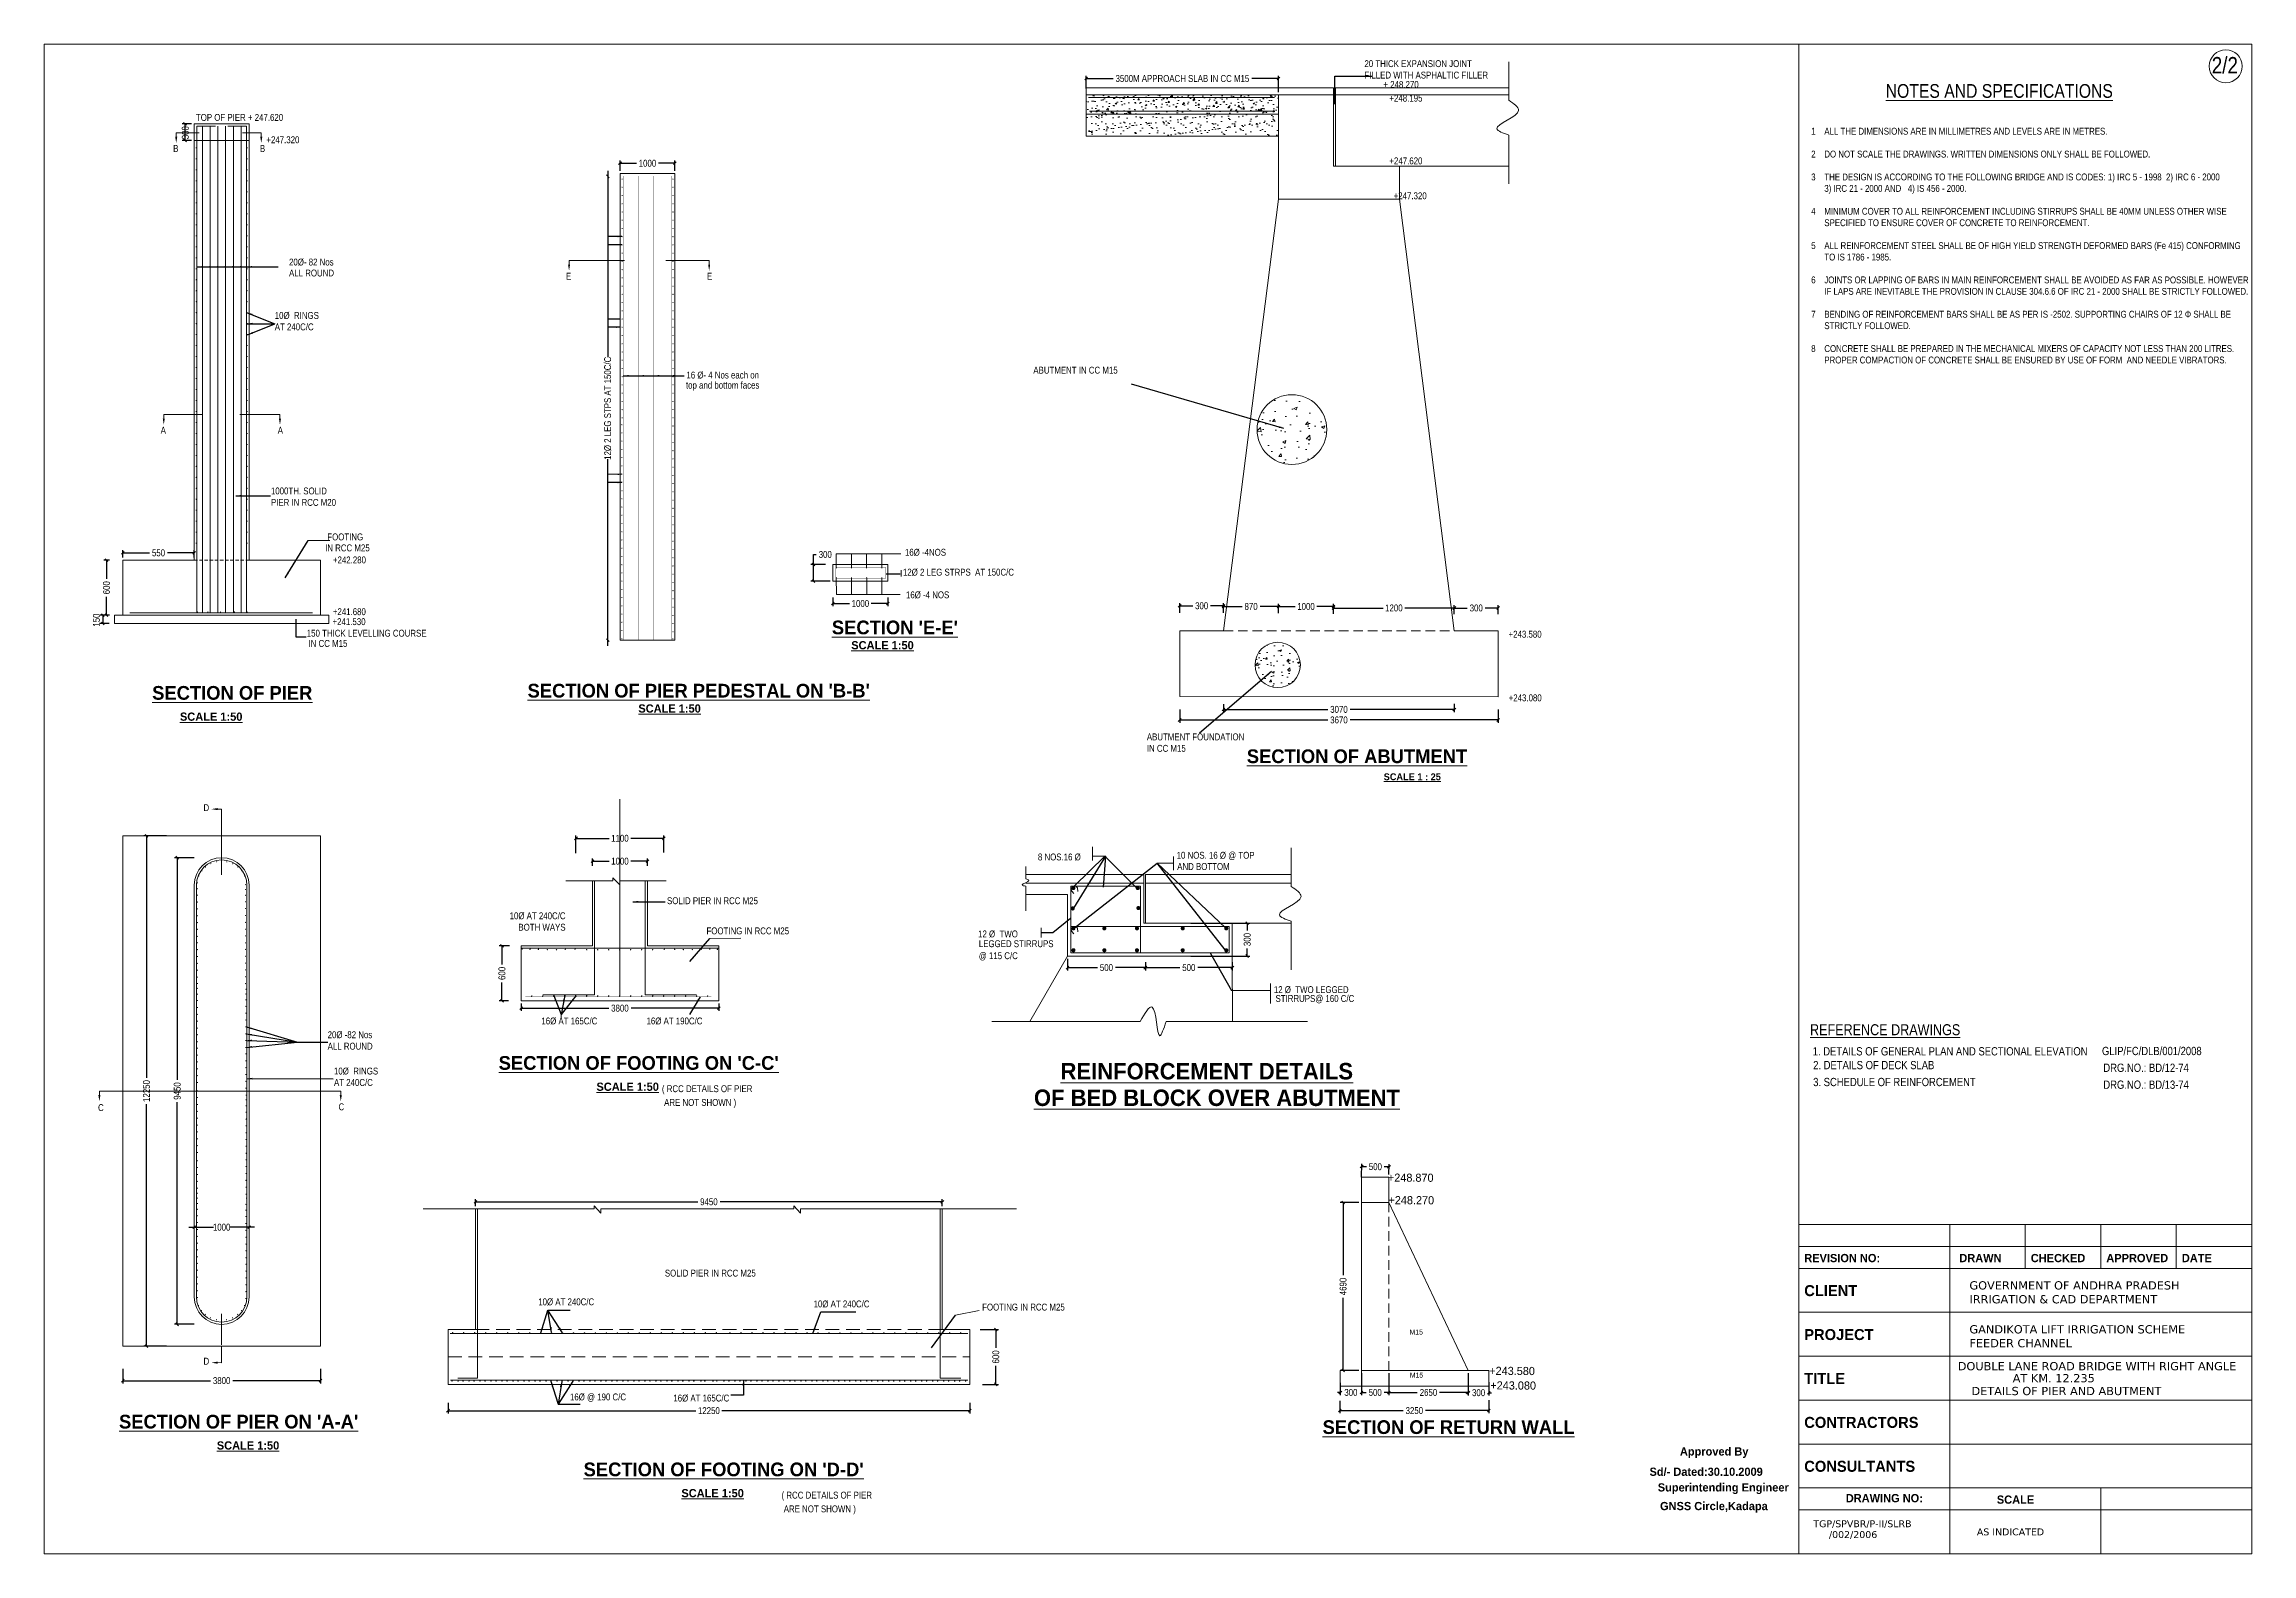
# Model space of a CAD drawing. Header units: millimetres. Extents: x 1287630 to 2675800, y -74961 to 3960.
# Drawn here: x 1287630 to 1368023, y -51040 to 3960 of the extents above; entities outside this region: 1.
import ezdxf
from ezdxf.enums import TextEntityAlignment as Align

# ---------------------------------------------------------------- set-up
doc = ezdxf.new("R2010")
doc.units = ezdxf.units.MM
doc.linetypes.add('DASHED', pattern=[0.75, 0.5, -0.25])
doc.layers.add('abutment', color=7, linetype='Continuous')
doc.layers.add('canal', color=7, linetype='Continuous')
doc.styles.add('ARIAL NARROW', font='ARIALN.TTF')
doc.styles.add('arn', font='ARIALN.TTF')
doc.styles.add('CITYBLUEPR', font='cityb___.ttf')
doc.styles.add('VERDANA', font='verdana.ttf')
doc.styles.add('WMATH', font='')
doc.styles.get('WMATH').set_extended_font_data('WorldMath')
doc.dimstyles.get("Standard").update_dxf_attribs({"dimtxt": 0.18, "dimasz": 0.18, "dimexe": 0.18, "dimexo": 0.0625, "dimgap": 0.09, "dimtad": 0, "dimtih": 1, "dimtoh": 1, "dimdec": 4, "dimzin": 0, "dimdsep": 46, "dimtxsty": 'Standard', "dimcen": 0.09, "dimadec": 0, "dimazin": 0, "dimtfac": 1, "dimtdec": 4, "dimtofl": 0, "dimtmove": 0, "dimatfit": 3, "dimfxl": 1, "dimtolj": 1, "dimtzin": 0, "dimarcsym": 0})
doc.dimstyles.new('STANDARD$0', dxfattribs={"dimscale": 88.888889, "dimtxt": 0.02, "dimasz": 0.02, "dimexe": 0.05, "dimexo": 0.1, "dimgap": 0.002, "dimtad": 2, "dimdec": 0, "dimzin": 1, "dimdsep": 46, "dimtxsty": 'Standard', "dimcen": 0.09, "dimadec": 0, "dimazin": 0, "dimtfac": 1, "dimtdec": 4, "dimtofl": 0, "dimtmove": 0, "dimatfit": 3, "dimfxl": 1, "dimtolj": 1, "dimtzin": 1, "dimarcsym": 0})
doc.dimstyles.new('STANDARD$7', dxfattribs={"dimtxt": 2, "dimasz": 2, "dimexe": 1.25, "dimexo": 0.625, "dimtad": 1, "dimdec": 0, "dimlfac": 0.5, "dimdsep": 46, "dimtxsty": 'Standard', "dimcen": 2.5, "dimadec": 0, "dimazin": 0, "dimtfac": 1, "dimtdec": 0, "dimtmove": 0, "dimatfit": 3, "dimfxl": 1, "dimtolj": 1, "dimtzin": 0, "dimarcsym": 0})

msp = doc.modelspace()

# ---------------------------------------------------------------- texts
at = {"color": 0, "lineweight": 9}
for s, height, style, p in [('GANDIKOTA LIFT IRRIGATION SCHEME', 300, 'VERDANA', (1357737.9, -43008.7)), ('FEEDER CHANNEL', 300, 'VERDANA', (1357737.9, -43514.3)), ('DOUBLE LANE ROAD BRIDGE WITH RIGHT ANGLE', 300, 'VERDANA', (1357312.8, -44351.3)), (' AT KM. 12.235', 300, 'VERDANA', (1359183.2, -44789.3)), ('      Approved By', 300, 'CITYBLUEPR', (1346526.8, -47458)), ('Sd/- Dated:30.10.2009', 300, 'CITYBLUEPR', (1346088.4, -48198)), ('Superintending Engineer', 300, 'CITYBLUEPR', (1346389.9, -48768)), ('GNSS Circle,Kadapa', 300, 'CITYBLUEPR', (1346471.5, -49448)), ('TGP/SPVBR/P-II/SLRB ', 250, 'VERDANA', (1352054.4, -50068.8)), ('/002/2006', 250, 'VERDANA', (1352623.2, -50461.3))]:
    msp.add_text(s, height=height, dxfattribs=dict(at, style=style)).set_placement(p)
at = {"layer": 'abutment', "color": 0, "linetype": 'ByBlock', "lineweight": 9}
for s, height, style, p in [('2/2', 600, 'ARIAL NARROW', (1366561.7, 2890.6)), ('+ 248.270', 250, 'ARIAL NARROW', (1336400, 2365.5)), ('%%UNOTES AND SPECIFICATIONS', 500, 'ARIAL NARROW', (1354689.1, 2004.7)), ('+248.195', 250, 'ARIAL NARROW', (1336617.9, 1866.7)), ('B', 250, 'arn', (1292326.6, 32.7)), ('B', 250, 'arn', (1295487.6, 32.7)), ('+247.620', 250, 'ARIAL NARROW', (1336617.9, -417.8)), ('+247.320', 250, 'ARIAL NARROW', (1336772.5, -1689.6)), ('20%%C- 82 Nos', 250, 'arn', (1296547.6, -4103.1)), ('ALL ROUND', 250, 'arn', (1296547.6, -4503.1)), ('E', 250, 'arn', (1306631, -4619.8)), ('E', 250, 'arn', (1311765.3, -4619.8)), ('16 %%C- 4 Nos each on ', 250, 'arn', (1311018.3, -8220.5)), ('top and bottom faces', 250, 'arn', (1311000.7, -8589.2)), ('A', 250, 'arn', (1291872.8, -10231.1)), ('A', 250, 'arn', (1296136.2, -10231.1)), ('IN RCC M25', 250, 'arn', (1297861.8, -14516.8)), (' FOOTING', 250, 'arn', (1297861.8, -14116.8)), ('16%%C -4NOS ', 250, 'arn', (1318975.6, -14676.8)), ('+242.280', 250, 'ARIAL NARROW', (1298145.9, -14956.1)), ('12%%C 2 LEG STRPS  AT 150C/C', 250, 'arn', (1318903.9, -15401.6)), ('16%%C -4 NOS', 250, 'arn', (1319013.1, -16227.1)), ('+241.680', 250, 'ARIAL NARROW', (1298141.8, -16841.2)), ('+241.530', 250, 'ARIAL NARROW', (1298131.4, -17204.3)), (" %%uSECTION 'E-E'", 500, 'CITYBLUEPR', (1316129.1, -17540)), ('+243.580', 250, 'ARIAL NARROW', (1340956.7, -17661.6)), ('%%USCALE 1:50', 300, 'CITYBLUEPR', (1317021, -18088.1)), ('%%USECTION OF PIER', 500, 'CITYBLUEPR', (1291563.5, -19923.8)), (" %%uSECTION OF PIER PEDESTAL ON 'B-B'", 500, 'CITYBLUEPR', (1305047.5, -19843.9)), ('%%USCALE 1:50', 300, 'CITYBLUEPR', (1309267.4, -20391.9)), ('+243.080', 250, 'ARIAL NARROW', (1340960.9, -19979.9)), ('%%USCALE 1:50', 300, 'CITYBLUEPR', (1292575.4, -20689.8)), ('D', 250, 'arn', (1293432.7, -23981.7)), ('8 NOS.16 %%C', 250, 'ARIAL NARROW', (1323818, -25777.4)), ('10 NOS. 16 %%C @ TOP', 250, 'ARIAL NARROW', (1328868.5, -25715.3)), ('AND BOTTOM', 250, 'ARIAL NARROW', (1328890.7, -26124.6)), ('FOOTING IN RCC M25', 250, 'arn', (1311749, -28469.6)), ('12 %%C  TWO', 250, 'ARIAL NARROW', (1321639.7, -28581)), ('LEGGED STIRRUPS ', 250, 'ARIAL NARROW', (1321666.1, -28937.7)), ('@ 115 C/C', 250, 'ARIAL NARROW', (1321666.1, -29373.8)), ('12 %%C  TWO LEGGED ', 250, 'ARIAL NARROW', (1332409.5, -30610.2)), (' STIRRUPS@ 160 C/C', 250, 'ARIAL NARROW', (1332390.5, -30933.2)), ('%%UREFERENCE DRAWINGS', 400, 'arn', (1351933.4, -32145.3)), ("%%USECTION OF FOOTING ON 'C-C'", 500, 'CITYBLUEPR', (1304181.3, -33405.5)), ('1. DETAILS OF GENERAL PLAN AND SECTIONAL ELEVATION', 300, 'arn', (1352032.4, -32881.5)), ('GLIP/FC/DLB/001/2008', 300, 'arn', (1362565.2, -32869.5)), ('%%UREINFORCEMENT DETAILS', 600, 'CITYBLUEPR', (1324640.6, -33755.7)), ('3. SCHEDULE OF REINFORCEMENT', 300, 'arn', (1352049.1, -34000.1)), ('2. DETAILS OF DECK SLAB', 300, 'arn', (1352049.1, -33383.7)), ('DRG.NO.: BD/12-74', 300, 'arn', (1362615.6, -33480.9)), ('%%USCALE 1:50', 300, 'CITYBLUEPR', (1307741.8, -34171.5)), ('( RCC DETAILS OF PIER', 250, 'arn', (1310127, -34219.3)), (' ARE NOT SHOWN )', 250, 'arn', (1310127, -34719.3)), ('%%UOF BED BLOCK OVER ABUTMENT', 600, 'CITYBLUEPR', (1323673.2, -34723.8)), ('DRG.NO.: BD/13-74', 300, 'arn', (1362615.6, -34097.3)), ('C', 250, 'arn', (1289592.1, -34907.7)), ('C', 250, 'arn', (1298351.5, -34879.1)), ('REVISION NO:', 300, 'CITYBLUEPR', (1351723.4, -40413.6)), ('DRAWN', 300, 'CITYBLUEPR', (1357370.4, -40413.6)), ('CHECKED', 300, 'CITYBLUEPR', (1359973.4, -40413.6)), ('APPROVED', 300, 'CITYBLUEPR', (1362723.4, -40413.6)), ('DATE', 300, 'CITYBLUEPR', (1365473.4, -40413.6)), ('CLIENT', 400, 'CITYBLUEPR', (1351723.4, -41650.2)), ('GOVERNMENT OF ANDHRA PRADESH', 300, 'VERDANA', (1357737.9, -41408.7)), ('IRRIGATION & CAD DEPARTMENT', 300, 'VERDANA', (1357737.9, -41914.3)), ('FOOTING IN RCC M25', 250, 'arn', (1321787.4, -42175.3)), ('PROJECT', 400, 'CITYBLUEPR', (1351723.4, -43250.2)), ('D', 250, 'arn', (1293432.7, -44146.8)), ('TITLE', 400, 'CITYBLUEPR', (1351723.4, -44850.2)), ('DETAILS OF PIER AND ABUTMENT ', 300, 'VERDANA', (1357811.5, -45256.8)), ("%%USECTION OF PIER ON 'A-A'", 500, 'CITYBLUEPR', (1290356.7, -46473.3)), ('%%USECTION OF RETURN WALL', 500, 'CITYBLUEPR', (1334184.4, -46672.6)), ('CONTRACTORS', 400, 'CITYBLUEPR', (1351723.4, -46450.2)), ('%%USCALE 1:50', 300, 'CITYBLUEPR', (1293917.2, -47239.3)), ("%%USECTION OF FOOTING ON 'D-D'", 500, 'CITYBLUEPR', (1307274.4, -48212.6)), ('CONSULTANTS', 400, 'CITYBLUEPR', (1351723.4, -48050.2)), ('%%USCALE 1:50', 300, 'CITYBLUEPR', (1310834.9, -48978.6)), ('( RCC DETAILS OF PIER', 250, 'arn', (1314483.1, -49026.4)), ('DRAWING NO:', 300, 'CITYBLUEPR', (1353236.7, -49160)), ('SCALE', 300, 'CITYBLUEPR', (1358736.7, -49213.6)), (' ARE NOT SHOWN )', 250, 'arn', (1314483.1, -49526.4)), ('AS INDICATED', 250, 'VERDANA', (1358009.7, -50364.4))]:
    msp.add_text(s, height=height, dxfattribs=dict(at, style=style)).set_placement(p)
at = {"layer": 'abutment', "color": 0, "linetype": 'ByBlock', "lineweight": 9, "style": 'CITYBLUEPR'}
for s, height, p in [('%%uSECTION OF ABUTMENT', 500, (1335435.9, -22232.7)), ('%%USCALE 1 : 25', 250, (1337449.7, -22856))]:
    msp.add_text(s, height=height, dxfattribs=at).set_placement(p, align=Align.CENTER)
at = {"layer": 'abutment', "color": 0, "lineweight": 9, "ltscale": 700, "style": 'WMATH'}
for s, height, rotation, p in [('+248.870', 296.14, 359.758247, (1336562.1, -37479.7)), ('+248.270', 296.14, 359.758247, (1336582.1, -38299.7)), ('M15', 180, 359.985038, (1337352.6, -43049.2)), ('M15', 180, 359.985038, (1337362.6, -44619.2)), ('+243.580', 296.14, 359.758247, (1340252.1, -44519.7)), ('+243.080', 296.14, 359.758247, (1340292.1, -45049.7)), ('+248.870', 296.14, 359.758247, (2674152.1, -74949.7))]:
    msp.add_text(s, height=height, rotation=rotation, dxfattribs=at).set_placement(p)
at = {"layer": 'abutment', "color": 0, "linetype": 'ByBlock', "lineweight": 9, "char_height": 250}
for s, insert, attachment_point, style in [('20 THICK EXPANSION JOINT \\PFILLED WITH ASPHALTIC FILLER', (1335706.8, 3038.9), 4, 'ARIAL NARROW'), ('10%%C  RINGS\\PAT 240C/C', (1296027.5, -6133.6), 4, 'arn'), ('ABUTMENT IN CC M15', (1323651.5, -7919.4), 4, 'ARIAL NARROW'), ('1000TH. SOLID\\PPIER IN RCC M20', (1295888.3, -12527.8), 4, 'arn'), ('150 THICK LEVELLING COURSE ', (1297193.4, -17501.3), 4, 'arn'), ('IN CC M15', (1297256.2, -17874.4), 4, 'arn'), ('ABUTMENT FOUNDATION \\PIN CC M15', (1327785.2, -21487.4), 4, 'ARIAL NARROW'), ('SOLID PIER IN RCC M25', (1310312.3, -27248.1), 4, 'arn'), ('10%%C AT 240C/C\\PBOTH WAYS', (1306617.3, -28004.9), 6, 'arn'), ('20%%C -82 Nos\\PALL ROUND', (1297953.5, -32673.4), 7, 'arn'), ('16%%C AT 165C/C', (1305737, -31760.8), 7, 'arn'), ('16%%C AT 190C/C', (1309565.2, -31760.8), 7, 'arn'), ('10%%C  RINGS\\PAT 240C/C', (1298184.4, -33996), 7, 'arn'), ('SOLID PIER IN RCC M25', (1310232.9, -40687.6), 1, 'arn'), ('10%%C AT 240C/C', (1305622.4, -41992.7), 7, 'arn'), ('10%%C AT 240C/C', (1315648.7, -42069.4), 7, 'arn'), ('16%%C @ 190 C/C', (1306778.2, -45498.5), 7, 'arn'), ('16%%C AT 165C/C', (1310542, -45498.5), 7, 'arn')]:
    msp.add_mtext(s, dxfattribs=dict(at, insert=insert, attachment_point=attachment_point, style=style))
at = {"layer": 'abutment', "color": 0, "linetype": 'ByBlock', "lineweight": 9, "char_height": 250, "attachment_point": 1}
for s, insert, width, style in [('TOP OF PIER + 247.620', (1293156.8, 1414.7), 3334.45, 'arn'), ('1    ALL THE DIMENSIONS ARE IN MILLIMETRES AND LEVELS ARE IN METRES.\\P\\P2    DO NOT SCALE THE DRAWINGS. WRITTEN DIMENSIONS ONLY SHALL BE FOLLOWED.\\P\\P3    THE DESIGN IS ACCORDING TO THE FOLLOWING BRIDGE AND IS CODES: 1) IRC 5 - 1998  2) IRC 6 - 2000 \\P      3) IRC 21 - 2000 AND   4) IS 456 - 2000. \\P\\P4    MINIMUM COVER TO ALL REINFORCEMENT INCLUDING STIRRUPS SHALL BE 40MM UNLESS OTHER WISE \\P      SPECIFIED TO ENSURE COVER OF CONCRETE TO REINFORCEMENT.\\P\\P5    ALL REINFORCEMENT STEEL SHALL BE OF HIGH YIELD STRENGTH DEFORMED BARS (Fe 415) CONFORMING\\P      TO IS 1786 - 1985.\\P\\P6    JOINTS OR LAPPING OF BARS IN MAIN REINFORCEMENT SHALL BE AVOIDED AS FAR AS POSSIBLE. HOWEVER\\P      IF LAPS ARE INEVITABLE THE PROVISION IN CLAUSE 304.6.6 OF IRC 21 - 2000 SHALL BE STRICTLY FOLLOWED.\\P\\P7    BENDING OF REINFORCEMENT BARS SHALL BE AS PER IS -2502. SUPPORTING CHAIRS OF 12 {\\fArial Narrow|b0|i0|c161|p32;Φ\\fArial Narrow|b0|i0|c0|p32; SHALL BE \\P      STRICTLY FOLLOWED.\\P\\P}8    CONCRETE SHALL BE PREPARED IN THE MECHANICAL MIXERS OF CAPACITY NOT LESS THAN 200 LITRES. \\P      PROPER COMPACTION OF CONCRETE SHALL BE ENSURED BY USE OF FORM  AND NEEDLE VIBRATORS.', (1351977.2, 912.9), 16000, 'arn'), ('+247.320', (1295723.1, 601.9), 2289.738, 'ARIAL NARROW')]:
    msp.add_mtext(s, dxfattribs=dict(at, insert=insert, width=width, style=style))

# ---------------------------------------------------------------- blocks, each defined once
blk = doc.blocks.new('_Oblique')
at = {"color": 0, "linetype": 'ByBlock', "lineweight": -2}
blk.add_line((-0.5, -0.5), (0.5, 0.5), dxfattribs=at)
blk = doc.blocks.new('*D174')
at = {"layer": 'canal', "color": 0, "linetype": 'Continuous', "lineweight": -2, "transparency": 16777216}
for p, q in [((1316083, -15000), (1315548, -15000)), ((1315648, -15000), (1315648, -14632)), ((1315648, -14632), (1315748, -14632)), ((1315648, -15600), (1315648, -15000)), ((1316254, -15600), (1315548, -15600))]:
    blk.add_line(p, q, dxfattribs=at)
at = {"layer": 'Defpoints', "color": 0, "linetype": 'Continuous', "lineweight": 9, "transparency": 16777216}
for p in [(1316183, -15000), (1315648, -15600), (1316354, -15600)]:
    blk.add_point(p, dxfattribs=at)
at = {"layer": 'canal', "color": 0, "linetype": 'Continuous', "lineweight": -2, "transparency": 16777216, "xscale": 100, "yscale": 100, "zscale": 100}
for p, rotation in [((1315648, -15000), 90), ((1315648, -15600), 270)]:
    blk.add_blockref('_Oblique', p, dxfattribs=dict(at, rotation=rotation))
at = {"layer": 'canal', "color": 0, "linetype": 'Continuous', "lineweight": 9, "transparency": 16777216, "insert": (1316074, -14632), "char_height": 250, "attachment_point": 5, "style": 'ARIAL NARROW'}
blk.add_mtext('\\A1;300', dxfattribs=at)
blk = doc.blocks.new('*D175')
at = {"layer": 'abutment', "color": 0, "linetype": 'ByBlock', "lineweight": -2, "transparency": 16777216}
for p, q in [((1308153, -655), (1308153, -7449)), ((1308153, -17958), (1308153, -11164))]:
    blk.add_line(p, q, dxfattribs=at)
at = {"layer": 'Defpoints', "color": 0, "linetype": 'ByBlock', "lineweight": 9, "transparency": 16777216}
for p in [(1308495, -855), (1308153, -17758), (1308600, -17758)]:
    blk.add_point(p, dxfattribs=at)
at = {"layer": 'abutment', "color": 0, "linetype": 'ByBlock', "lineweight": -2, "transparency": 16777216, "xscale": 100, "yscale": 100, "zscale": 100}
for p, rotation in [((1308153, -855), 90), ((1308153, -17758), 270)]:
    blk.add_blockref('_Oblique', p, dxfattribs=dict(at, rotation=rotation))
at = {"layer": 'abutment', "color": 0, "linetype": 'ByBlock', "lineweight": 9, "transparency": 16777216, "insert": (1308153, -9306), "char_height": 250, "attachment_point": 5, "rotation": 90, "style": 'arn'}
blk.add_mtext('\\A1;12%%C 2 LEG STPS AT 150C/C', dxfattribs=at)
blk = doc.blocks.new('*D176')
at = {"layer": 'abutment', "color": 0, "linetype": 'ByBlock', "lineweight": -2, "transparency": 16777216}
for p, q in [((1292894, -39141), (1293797, -39141)), ((1295294, -39141), (1294390, -39141))]:
    blk.add_line(p, q, dxfattribs=at)
at = {"layer": 'Defpoints', "color": 0, "linetype": 'ByBlock', "lineweight": 9, "transparency": 16777216}
for p in [(1293094, -38164), (1295094, -38164), (1295094, -39141)]:
    blk.add_point(p, dxfattribs=at)
at = {"layer": 'abutment', "color": 0, "linetype": 'ByBlock', "lineweight": -2, "transparency": 16777216, "xscale": 100, "yscale": 100, "zscale": 100, "rotation": 180}
blk.add_blockref('_Oblique', (1293094, -39141), dxfattribs=at)
at = {"layer": 'abutment', "color": 0, "linetype": 'ByBlock', "lineweight": -2, "transparency": 16777216, "xscale": 100, "yscale": 100, "zscale": 100}
blk.add_blockref('_Oblique', (1295094, -39141), dxfattribs=at)
at = {"layer": 'abutment', "color": 0, "linetype": 'ByBlock', "lineweight": 9, "transparency": 16777216, "insert": (1294094, -39141), "char_height": 250, "attachment_point": 5, "style": 'arn'}
blk.add_mtext('\\A1;1000', dxfattribs=at)
blk = doc.blocks.new('*D182')
at = {"layer": 'canal', "color": 0, "linetype": 'Continuous', "lineweight": -2, "transparency": 16777216}
for p, q in [((1290494, -14743), (1290494, -14473)), ((1290494, -14573), (1291467, -14573)), ((1293094, -14573), (1292120, -14573)), ((1293094, -14743), (1293094, -14473))]:
    blk.add_line(p, q, dxfattribs=at)
at = {"layer": 'Defpoints', "color": 0, "linetype": 'Continuous', "lineweight": 9, "transparency": 16777216}
for p in [(1290494, -14573), (1290494, -14843), (1293094, -14843)]:
    blk.add_point(p, dxfattribs=at)
at = {"layer": 'canal', "color": 0, "linetype": 'Continuous', "lineweight": -2, "transparency": 16777216, "xscale": 100, "yscale": 100, "zscale": 100, "rotation": 180}
blk.add_blockref('_Oblique', (1290494, -14573), dxfattribs=at)
at = {"layer": 'canal', "color": 0, "linetype": 'Continuous', "lineweight": -2, "transparency": 16777216, "xscale": 100, "yscale": 100, "zscale": 100}
blk.add_blockref('_Oblique', (1293094, -14573), dxfattribs=at)
at = {"layer": 'canal', "color": 0, "linetype": 'Continuous', "lineweight": 9, "transparency": 16777216, "insert": (1291794, -14573), "char_height": 250, "attachment_point": 5, "style": 'ARIAL NARROW'}
blk.add_mtext('\\A1;550', dxfattribs=at)
blk = doc.blocks.new('*D177')
at = {"layer": 'canal', "color": 0, "linetype": 'Continuous', "lineweight": -2, "transparency": 16777216}
for p, q in [((1290007, -14843), (1289800, -14843)), ((1289900, -14843), (1289900, -15516)), ((1289909, -16843), (1289800, -16843)), ((1289900, -16843), (1289900, -16170))]:
    blk.add_line(p, q, dxfattribs=at)
at = {"layer": 'Defpoints', "color": 0, "linetype": 'Continuous', "lineweight": 9, "transparency": 16777216}
for p in [(1290107, -14843), (1289900, -16843), (1290009, -16843)]:
    blk.add_point(p, dxfattribs=at)
at = {"layer": 'canal', "color": 0, "linetype": 'Continuous', "lineweight": -2, "transparency": 16777216, "xscale": 100, "yscale": 100, "zscale": 100}
for p, rotation in [((1289900, -14843), 90), ((1289900, -16843), 270)]:
    blk.add_blockref('_Oblique', p, dxfattribs=dict(at, rotation=rotation))
at = {"layer": 'canal', "color": 0, "linetype": 'Continuous', "lineweight": 9, "transparency": 16777216, "insert": (1289900, -15843), "char_height": 250, "attachment_point": 5, "rotation": 90, "style": 'ARIAL NARROW'}
blk.add_mtext('\\A1;600', dxfattribs=at)
blk = doc.blocks.new('*D183')
at = {"layer": 'canal', "color": 0, "linetype": 'Continuous', "lineweight": -2, "transparency": 16777216}
for p, q in [((1292994, 1055), (1292659, 1055)), ((1292759, 455), (1292759, 1055)), ((1292994, 455), (1292659, 455))]:
    blk.add_line(p, q, dxfattribs=at)
at = {"layer": 'Defpoints', "color": 0, "linetype": 'Continuous', "lineweight": 9, "transparency": 16777216}
for p in [(1292759, 1055), (1293094, 1055), (1293094, 455)]:
    blk.add_point(p, dxfattribs=at)
at = {"layer": 'canal', "color": 0, "linetype": 'Continuous', "lineweight": -2, "transparency": 16777216, "xscale": 100, "yscale": 100, "zscale": 100}
for p, rotation in [((1292759, 1055), 90), ((1292759, 455), 270)]:
    blk.add_blockref('_Oblique', p, dxfattribs=dict(at, rotation=rotation))
at = {"layer": 'canal', "color": 0, "linetype": 'Continuous', "lineweight": 9, "transparency": 16777216, "insert": (1292771, 733), "char_height": 250, "attachment_point": 5, "rotation": 90, "style": 'ARIAL NARROW'}
blk.add_mtext('\\A1;300', dxfattribs=at)
blk = doc.blocks.new('*D180')
at = {"layer": 'canal', "color": 0, "linetype": 'Continuous', "lineweight": -2, "transparency": 16777216}
for p, q in [((1308600, -658), (1308600, -280)), ((1308600, -380), (1309204, -380)), ((1310600, -380), (1309996, -380)), ((1310600, -658), (1310600, -280))]:
    blk.add_line(p, q, dxfattribs=at)
at = {"layer": 'Defpoints', "color": 0, "linetype": 'Continuous', "lineweight": 9, "transparency": 16777216}
for p in [(1308600, -758), (1310600, -380), (1310600, -758)]:
    blk.add_point(p, dxfattribs=at)
at = {"layer": 'canal', "color": 0, "linetype": 'Continuous', "lineweight": -2, "transparency": 16777216, "xscale": 100, "yscale": 100, "zscale": 100, "rotation": 180}
blk.add_blockref('_Oblique', (1308600, -380), dxfattribs=at)
at = {"layer": 'canal', "color": 0, "linetype": 'Continuous', "lineweight": -2, "transparency": 16777216, "xscale": 100, "yscale": 100, "zscale": 100}
blk.add_blockref('_Oblique', (1310600, -380), dxfattribs=at)
at = {"layer": 'canal', "color": 0, "linetype": 'Continuous', "lineweight": 9, "transparency": 16777216, "insert": (1309600, -380), "char_height": 250, "attachment_point": 5, "style": 'ARIAL NARROW'}
blk.add_mtext('\\A1;1000', dxfattribs=at)
blk = doc.blocks.new('*D162')
at = {"layer": 'canal', "color": 0, "linetype": 'Continuous', "lineweight": -2, "transparency": 16777216}
for p, q in [((1316354, -16200), (1316354, -16519)), ((1316354, -16419), (1316958, -16419)), ((1318354, -16419), (1317750, -16419)), ((1318354, -16200), (1318354, -16519))]:
    blk.add_line(p, q, dxfattribs=at)
at = {"layer": 'Defpoints', "color": 0, "linetype": 'Continuous', "lineweight": 9, "transparency": 16777216}
for p in [(1316354, -16100), (1318354, -16100), (1318354, -16419)]:
    blk.add_point(p, dxfattribs=at)
at = {"layer": 'canal', "color": 0, "linetype": 'Continuous', "lineweight": -2, "transparency": 16777216, "xscale": 100, "yscale": 100, "zscale": 100, "rotation": 180}
blk.add_blockref('_Oblique', (1316354, -16419), dxfattribs=at)
at = {"layer": 'canal', "color": 0, "linetype": 'Continuous', "lineweight": -2, "transparency": 16777216, "xscale": 100, "yscale": 100, "zscale": 100}
blk.add_blockref('_Oblique', (1318354, -16419), dxfattribs=at)
at = {"layer": 'canal', "color": 0, "linetype": 'Continuous', "lineweight": 9, "transparency": 16777216, "insert": (1317354, -16419), "char_height": 250, "attachment_point": 5, "style": 'ARIAL NARROW'}
blk.add_mtext('\\A1;1000', dxfattribs=at)
blk = doc.blocks.new('*D163')
at = {"layer": 'canal', "color": 0, "linetype": 'Continuous', "lineweight": -2, "transparency": 16777216}
for p, q in [((1304577, -28893), (1304201, -28893)), ((1304301, -28893), (1304301, -29566)), ((1304301, -30893), (1304301, -30220)), ((1304545, -30893), (1304201, -30893))]:
    blk.add_line(p, q, dxfattribs=at)
at = {"layer": 'Defpoints', "color": 0, "linetype": 'Continuous', "lineweight": 9, "transparency": 16777216}
for p in [(1304301, -28893), (1304677, -28893), (1304645, -30893)]:
    blk.add_point(p, dxfattribs=at)
at = {"layer": 'canal', "color": 0, "linetype": 'Continuous', "lineweight": -2, "transparency": 16777216, "xscale": 100, "yscale": 100, "zscale": 100}
for p, rotation in [((1304301, -28893), 90), ((1304301, -30893), 270)]:
    blk.add_blockref('_Oblique', p, dxfattribs=dict(at, rotation=rotation))
at = {"layer": 'canal', "color": 0, "linetype": 'Continuous', "lineweight": 9, "transparency": 16777216, "insert": (1304301, -29893), "char_height": 250, "attachment_point": 5, "rotation": 90, "style": 'ARIAL NARROW'}
blk.add_mtext('\\A1;600', dxfattribs=at)
blk = doc.blocks.new('*D164')
at = {"layer": 'canal', "color": 0, "linetype": 'Continuous', "lineweight": -2, "transparency": 16777216}
for p, q in [((1307597, -25971), (1307597, -25705)), ((1309597, -25971), (1309597, -25705)), ((1307597, -25805), (1308201, -25805)), ((1309597, -25805), (1308993, -25805))]:
    blk.add_line(p, q, dxfattribs=at)
at = {"layer": 'Defpoints', "color": 0, "linetype": 'Continuous', "lineweight": 9, "transparency": 16777216}
for p in [(1307597, -26071), (1309597, -25805), (1309597, -26071)]:
    blk.add_point(p, dxfattribs=at)
at = {"layer": 'canal', "color": 0, "linetype": 'Continuous', "lineweight": -2, "transparency": 16777216, "xscale": 100, "yscale": 100, "zscale": 100, "rotation": 180}
blk.add_blockref('_Oblique', (1307597, -25805), dxfattribs=at)
at = {"layer": 'canal', "color": 0, "linetype": 'Continuous', "lineweight": -2, "transparency": 16777216, "xscale": 100, "yscale": 100, "zscale": 100}
blk.add_blockref('_Oblique', (1309597, -25805), dxfattribs=at)
at = {"layer": 'canal', "color": 0, "linetype": 'Continuous', "lineweight": 9, "transparency": 16777216, "insert": (1308597, -25805), "char_height": 250, "attachment_point": 5, "style": 'ARIAL NARROW'}
blk.add_mtext('\\A1;1000', dxfattribs=at)
blk = doc.blocks.new('*D165')
at = {"layer": 'canal', "color": 0, "linetype": 'Continuous', "lineweight": -2, "transparency": 16777216}
for p, q in [((1306997, -25511), (1306997, -24873)), ((1310197, -25493), (1310197, -24873)), ((1306997, -24973), (1308201, -24973)), ((1310197, -24973), (1308993, -24973))]:
    blk.add_line(p, q, dxfattribs=at)
at = {"layer": 'Defpoints', "color": 0, "linetype": 'Continuous', "lineweight": 9, "transparency": 16777216}
for p in [(1306997, -25611), (1310197, -24973), (1310197, -25593)]:
    blk.add_point(p, dxfattribs=at)
at = {"layer": 'canal', "color": 0, "linetype": 'Continuous', "lineweight": -2, "transparency": 16777216, "xscale": 100, "yscale": 100, "zscale": 100, "rotation": 180}
blk.add_blockref('_Oblique', (1306997, -24973), dxfattribs=at)
at = {"layer": 'canal', "color": 0, "linetype": 'Continuous', "lineweight": -2, "transparency": 16777216, "xscale": 100, "yscale": 100, "zscale": 100}
blk.add_blockref('_Oblique', (1310197, -24973), dxfattribs=at)
at = {"layer": 'canal', "color": 0, "linetype": 'Continuous', "lineweight": 9, "transparency": 16777216, "insert": (1308597, -24973), "char_height": 250, "attachment_point": 5, "style": 'ARIAL NARROW'}
blk.add_mtext('\\A1;1100', dxfattribs=at)
blk = doc.blocks.new('*D181')
at = {"layer": 'canal', "color": 0, "linetype": 'Continuous', "lineweight": -2, "transparency": 16777216}
for p, q in [((1303336, -38372), (1303336, -38114)), ((1303336, -38214), (1311430, -38214)), ((1320336, -38214), (1312242, -38214)), ((1320336, -38372), (1320336, -38114))]:
    blk.add_line(p, q, dxfattribs=at)
at = {"layer": 'Defpoints', "color": 0, "linetype": 'Continuous', "lineweight": 9, "transparency": 16777216}
for p in [(1303336, -38472), (1320336, -38214), (1320336, -38472)]:
    blk.add_point(p, dxfattribs=at)
at = {"layer": 'canal', "color": 0, "linetype": 'Continuous', "lineweight": -2, "transparency": 16777216, "xscale": 100, "yscale": 100, "zscale": 100, "rotation": 180}
blk.add_blockref('_Oblique', (1303336, -38214), dxfattribs=at)
at = {"layer": 'canal', "color": 0, "linetype": 'Continuous', "lineweight": -2, "transparency": 16777216, "xscale": 100, "yscale": 100, "zscale": 100}
blk.add_blockref('_Oblique', (1320336, -38214), dxfattribs=at)
at = {"layer": 'canal', "color": 0, "linetype": 'Continuous', "lineweight": 9, "transparency": 16777216, "insert": (1311836, -38214), "char_height": 250, "attachment_point": 5, "style": 'ARIAL NARROW'}
blk.add_mtext('\\A1;9450', dxfattribs=at)
blk = doc.blocks.new('*D166')
at = {"layer": 'canal', "color": 0, "linetype": 'Continuous', "lineweight": -2, "transparency": 16777216}
for p, q in [((1321720, -42865), (1322384, -42865)), ((1322284, -42865), (1322284, -43539)), ((1322284, -44865), (1322284, -44192)), ((1321796, -44865), (1322384, -44865))]:
    blk.add_line(p, q, dxfattribs=at)
at = {"layer": 'Defpoints', "color": 0, "linetype": 'Continuous', "lineweight": 9, "transparency": 16777216}
for p in [(1321620, -42865), (1321696, -44865), (1322284, -44865)]:
    blk.add_point(p, dxfattribs=at)
at = {"layer": 'canal', "color": 0, "linetype": 'Continuous', "lineweight": -2, "transparency": 16777216, "xscale": 100, "yscale": 100, "zscale": 100}
for p, rotation in [((1322284, -42865), 90), ((1322284, -44865), 270)]:
    blk.add_blockref('_Oblique', p, dxfattribs=dict(at, rotation=rotation))
at = {"layer": 'canal', "color": 0, "linetype": 'Continuous', "lineweight": 9, "transparency": 16777216, "insert": (1322284, -43865), "char_height": 250, "attachment_point": 5, "rotation": 90, "style": 'ARIAL NARROW'}
blk.add_mtext('\\A1;600', dxfattribs=at)
blk = doc.blocks.new('*D147')
at = {"layer": 'abutment', "color": 0, "linetype": 'ByBlock', "lineweight": -2, "transparency": 16777216}
for p, q in [((1324897, -29360), (1324897, -29784)), ((1324897, -29684), (1325987, -29684)), ((1327730, -29684), (1326639, -29684)), ((1327730, -29479), (1327730, -29784))]:
    blk.add_line(p, q, dxfattribs=at)
at = {"layer": 'Defpoints', "color": 0, "linetype": 'ByBlock', "lineweight": 9, "transparency": 16777216}
for p in [(1324897, -29260), (1324897, -29684), (1327730, -29379)]:
    blk.add_point(p, dxfattribs=at)
at = {"layer": 'abutment', "color": 0, "linetype": 'ByBlock', "lineweight": -2, "transparency": 16777216, "xscale": 100, "yscale": 100, "zscale": 100, "rotation": 180}
blk.add_blockref('_Oblique', (1324897, -29684), dxfattribs=at)
at = {"layer": 'abutment', "color": 0, "linetype": 'ByBlock', "lineweight": -2, "transparency": 16777216, "xscale": 100, "yscale": 100, "zscale": 100}
blk.add_blockref('_Oblique', (1327730, -29684), dxfattribs=at)
at = {"layer": 'abutment', "color": 0, "linetype": 'ByBlock', "lineweight": 9, "transparency": 16777216, "insert": (1326313, -29684), "char_height": 250, "attachment_point": 5, "style": 'ARIAL NARROW'}
blk.add_mtext('\\A1;500', dxfattribs=at)
blk = doc.blocks.new('*D148')
at = {"layer": 'abutment', "color": 0, "linetype": 'ByBlock', "lineweight": -2, "transparency": 16777216}
for p, q in [((1329392, -28060), (1331540, -28060)), ((1331440, -28060), (1331440, -28334)), ((1329392, -29260), (1331540, -29260)), ((1331440, -29260), (1331440, -28986))]:
    blk.add_line(p, q, dxfattribs=at)
at = {"layer": 'Defpoints', "color": 0, "linetype": 'ByBlock', "lineweight": 9, "transparency": 16777216}
for p in [(1329292, -28060), (1329292, -29260), (1331440, -29260)]:
    blk.add_point(p, dxfattribs=at)
at = {"layer": 'abutment', "color": 0, "linetype": 'ByBlock', "lineweight": -2, "transparency": 16777216, "xscale": 100, "yscale": 100, "zscale": 100}
for p, rotation in [((1331440, -28060), 90), ((1331440, -29260), 270)]:
    blk.add_blockref('_Oblique', p, dxfattribs=dict(at, rotation=rotation))
at = {"layer": 'abutment', "color": 0, "linetype": 'ByBlock', "lineweight": 9, "transparency": 16777216, "insert": (1331440, -28660), "char_height": 250, "attachment_point": 5, "rotation": 90, "style": 'ARIAL NARROW'}
blk.add_mtext('\\A1;300', dxfattribs=at)
blk = doc.blocks.new('*D149')
at = {"layer": 'abutment', "color": 0, "linetype": 'ByBlock', "lineweight": -2, "transparency": 16777216}
for p, q in [((1327730, -29479), (1327730, -29784)), ((1327730, -29684), (1328987, -29684)), ((1330897, -29684), (1329639, -29684)), ((1330897, -29479), (1330897, -29784))]:
    blk.add_line(p, q, dxfattribs=at)
at = {"layer": 'Defpoints', "color": 0, "linetype": 'ByBlock', "lineweight": 9, "transparency": 16777216}
for p in [(1327730, -29379), (1327730, -29684), (1330897, -29379)]:
    blk.add_point(p, dxfattribs=at)
at = {"layer": 'abutment', "color": 0, "linetype": 'ByBlock', "lineweight": -2, "transparency": 16777216, "xscale": 100, "yscale": 100, "zscale": 100, "rotation": 180}
blk.add_blockref('_Oblique', (1327730, -29684), dxfattribs=at)
at = {"layer": 'abutment', "color": 0, "linetype": 'ByBlock', "lineweight": -2, "transparency": 16777216, "xscale": 100, "yscale": 100, "zscale": 100}
blk.add_blockref('_Oblique', (1330897, -29684), dxfattribs=at)
at = {"layer": 'abutment', "color": 0, "linetype": 'ByBlock', "lineweight": 9, "transparency": 16777216, "insert": (1329313, -29684), "char_height": 250, "attachment_point": 5, "style": 'ARIAL NARROW'}
blk.add_mtext('\\A1;500', dxfattribs=at)
blk = doc.blocks.new('*D150')
at = {"layer": 'canal', "color": 0, "linetype": 'Continuous', "lineweight": -2, "transparency": 16777216}
for p, q in [((1293096, -25678), (1292378, -25678)), ((1292478, -25678), (1292478, -33773)), ((1292478, -42678), (1292478, -34584)), ((1293096, -42678), (1292378, -42678))]:
    blk.add_line(p, q, dxfattribs=at)
at = {"layer": 'Defpoints', "color": 0, "linetype": 'Continuous', "lineweight": 9, "transparency": 16777216}
for p in [(1293196, -25678), (1292478, -42678), (1293196, -42678)]:
    blk.add_point(p, dxfattribs=at)
at = {"layer": 'canal', "color": 0, "linetype": 'Continuous', "lineweight": -2, "transparency": 16777216, "xscale": 100, "yscale": 100, "zscale": 100}
for p, rotation in [((1292478, -25678), 90), ((1292478, -42678), 270)]:
    blk.add_blockref('_Oblique', p, dxfattribs=dict(at, rotation=rotation))
at = {"layer": 'canal', "color": 0, "linetype": 'Continuous', "lineweight": 9, "transparency": 16777216, "insert": (1292478, -34178), "char_height": 250, "attachment_point": 5, "rotation": 90, "style": 'ARIAL NARROW'}
blk.add_mtext('\\A1;9450', dxfattribs=at)
blk = doc.blocks.new('*D178')
at = {"layer": 'canal', "color": 0, "linetype": 'Continuous', "lineweight": -2, "transparency": 16777216}
for p, q in [((1304997, -30993), (1304997, -31260)), ((1304997, -31160), (1308191, -31160)), ((1312197, -31160), (1309002, -31160)), ((1312197, -30993), (1312197, -31260))]:
    blk.add_line(p, q, dxfattribs=at)
at = {"layer": 'Defpoints', "color": 0, "linetype": 'Continuous', "lineweight": 9, "transparency": 16777216}
for p in [(1304997, -30893), (1304997, -31160), (1312197, -30893)]:
    blk.add_point(p, dxfattribs=at)
at = {"layer": 'canal', "color": 0, "linetype": 'Continuous', "lineweight": -2, "transparency": 16777216, "xscale": 100, "yscale": 100, "zscale": 100, "rotation": 180}
blk.add_blockref('_Oblique', (1304997, -31160), dxfattribs=at)
at = {"layer": 'canal', "color": 0, "linetype": 'Continuous', "lineweight": -2, "transparency": 16777216, "xscale": 100, "yscale": 100, "zscale": 100}
blk.add_blockref('_Oblique', (1312197, -31160), dxfattribs=at)
at = {"layer": 'canal', "color": 0, "linetype": 'Continuous', "lineweight": 9, "transparency": 16777216, "insert": (1308597, -31160), "char_height": 250, "attachment_point": 5, "style": 'ARIAL NARROW'}
blk.add_mtext('\\A1;3800', dxfattribs=at)
blk = doc.blocks.new('*D151')
at = {"layer": 'canal', "color": 0, "linetype": 'Continuous', "lineweight": -2, "transparency": 16777216}
for p, q in [((1302336, -45535), (1302336, -45924)), ((1321336, -45535), (1321336, -45924)), ((1302336, -45824), (1311360, -45824)), ((1321336, -45824), (1312312, -45824))]:
    blk.add_line(p, q, dxfattribs=at)
at = {"layer": 'Defpoints', "color": 0, "linetype": 'Continuous', "lineweight": 9, "transparency": 16777216}
for p in [(1302336, -45435), (1321336, -45435), (1321336, -45824)]:
    blk.add_point(p, dxfattribs=at)
at = {"layer": 'canal', "color": 0, "linetype": 'Continuous', "lineweight": -2, "transparency": 16777216, "xscale": 100, "yscale": 100, "zscale": 100, "rotation": 180}
blk.add_blockref('_Oblique', (1302336, -45824), dxfattribs=at)
at = {"layer": 'canal', "color": 0, "linetype": 'Continuous', "lineweight": -2, "transparency": 16777216, "xscale": 100, "yscale": 100, "zscale": 100}
blk.add_blockref('_Oblique', (1321336, -45824), dxfattribs=at)
at = {"layer": 'canal', "color": 0, "linetype": 'Continuous', "lineweight": 9, "transparency": 16777216, "insert": (1311836, -45824), "char_height": 250, "attachment_point": 5, "style": 'ARIAL NARROW'}
blk.add_mtext('\\A1;12250', dxfattribs=at)
blk = doc.blocks.new('*D152')
at = {"layer": 'canal', "color": 0, "linetype": 'Continuous', "lineweight": -2, "transparency": 16777216}
for p, q in [((1338980, -16809), (1338980, -16482)), ((1338980, -16582), (1339454, -16582)), ((1340580, -16582), (1340106, -16582)), ((1340580, -16809), (1340580, -16482))]:
    blk.add_line(p, q, dxfattribs=at)
at = {"layer": 'Defpoints', "color": 0, "linetype": 'Continuous', "lineweight": 9, "transparency": 16777216}
for p in [(1340580, -16582), (1338980, -16909), (1340580, -16909)]:
    blk.add_point(p, dxfattribs=at)
at = {"layer": 'canal', "color": 0, "linetype": 'Continuous', "lineweight": -2, "transparency": 16777216, "xscale": 100, "yscale": 100, "zscale": 100, "rotation": 180}
blk.add_blockref('_Oblique', (1338980, -16582), dxfattribs=at)
at = {"layer": 'canal', "color": 0, "linetype": 'Continuous', "lineweight": -2, "transparency": 16777216, "xscale": 100, "yscale": 100, "zscale": 100}
blk.add_blockref('_Oblique', (1340580, -16582), dxfattribs=at)
at = {"layer": 'canal', "color": 0, "linetype": 'Continuous', "lineweight": 9, "transparency": 16777216, "insert": (1339780, -16582), "char_height": 250, "attachment_point": 5, "style": 'ARIAL NARROW'}
blk.add_mtext('\\A1;300', dxfattribs=at)
blk = doc.blocks.new('*D153')
at = {"layer": 'canal', "color": 0, "linetype": 'Continuous', "lineweight": -2, "transparency": 16777216}
for p, q in [((1328980, -16760), (1328980, -16402)), ((1328980, -16502), (1329454, -16502)), ((1330580, -16502), (1330106, -16502)), ((1330580, -16760), (1330580, -16402))]:
    blk.add_line(p, q, dxfattribs=at)
at = {"layer": 'Defpoints', "color": 0, "linetype": 'Continuous', "lineweight": 9, "transparency": 16777216}
for p in [(1328980, -16502), (1328980, -16860), (1330580, -16860)]:
    blk.add_point(p, dxfattribs=at)
at = {"layer": 'canal', "color": 0, "linetype": 'Continuous', "lineweight": -2, "transparency": 16777216, "xscale": 100, "yscale": 100, "zscale": 100, "rotation": 180}
blk.add_blockref('_Oblique', (1328980, -16502), dxfattribs=at)
at = {"layer": 'canal', "color": 0, "linetype": 'Continuous', "lineweight": -2, "transparency": 16777216, "xscale": 100, "yscale": 100, "zscale": 100}
blk.add_blockref('_Oblique', (1330580, -16502), dxfattribs=at)
at = {"layer": 'canal', "color": 0, "linetype": 'Continuous', "lineweight": 9, "transparency": 16777216, "insert": (1329780, -16502), "char_height": 250, "attachment_point": 5, "style": 'ARIAL NARROW'}
blk.add_mtext('\\A1;300', dxfattribs=at)
blk = doc.blocks.new('*D154')
at = {"layer": 'canal', "color": 0, "linetype": 'Continuous', "lineweight": -2, "transparency": 16777216}
for p, q in [((1290009, -16843), (1289671, -16843)), ((1289771, -16843), (1289771, -17143)), ((1290001, -17143), (1289671, -17143))]:
    blk.add_line(p, q, dxfattribs=at)
at = {"layer": 'Defpoints', "color": 0, "linetype": 'Continuous', "lineweight": 9, "transparency": 16777216}
for p in [(1290109, -16843), (1289771, -17143), (1290101, -17143)]:
    blk.add_point(p, dxfattribs=at)
at = {"layer": 'canal', "color": 0, "linetype": 'Continuous', "lineweight": -2, "transparency": 16777216, "xscale": 100, "yscale": 100, "zscale": 100}
for p, rotation in [((1289771, -16843), 90), ((1289771, -17143), 270)]:
    blk.add_blockref('_Oblique', p, dxfattribs=dict(at, rotation=rotation))
at = {"layer": 'canal', "color": 0, "linetype": 'Continuous', "lineweight": 9, "transparency": 16777216, "insert": (1289534, -17022), "char_height": 250, "attachment_point": 5, "rotation": 90, "style": 'ARIAL NARROW'}
blk.add_mtext('\\A1;150', dxfattribs=at)
blk = doc.blocks.new('*D179')
at = {"layer": 'canal', "color": 0, "linetype": 'Continuous', "lineweight": -2, "transparency": 16777216}
for p, q in [((1325578, 2341), (1325578, 2807)), ((1325578, 2707), (1326556, 2707)), ((1332580, 2707), (1331603, 2707)), ((1332580, 2212), (1332580, 2807))]:
    blk.add_line(p, q, dxfattribs=at)
at = {"layer": 'Defpoints', "color": 0, "linetype": 'Continuous', "lineweight": 9, "transparency": 16777216}
for p in [(1325578, 2707), (1325578, 2241), (1332580, 2112)]:
    blk.add_point(p, dxfattribs=at)
at = {"layer": 'canal', "color": 0, "linetype": 'Continuous', "lineweight": -2, "transparency": 16777216, "xscale": 100, "yscale": 100, "zscale": 100, "rotation": 180}
blk.add_blockref('_Oblique', (1325578, 2707), dxfattribs=at)
at = {"layer": 'canal', "color": 0, "linetype": 'Continuous', "lineweight": -2, "transparency": 16777216, "xscale": 100, "yscale": 100, "zscale": 100}
blk.add_blockref('_Oblique', (1332580, 2707), dxfattribs=at)
at = {"layer": 'canal', "color": 0, "linetype": 'Continuous', "lineweight": 9, "transparency": 16777216, "insert": (1329079, 2707), "char_height": 250, "attachment_point": 5, "style": 'ARIAL NARROW'}
blk.add_mtext('\\A1;3500M APPROACH SLAB IN CC M15', dxfattribs=at)
blk = doc.blocks.new('*D155')
at = {"layer": 'canal', "color": 0, "linetype": 'Continuous', "lineweight": -2, "transparency": 16777216}
for p, q in [((1332580, -16771), (1332580, -16427)), ((1332580, -16527), (1333184, -16527)), ((1334580, -16527), (1333976, -16527)), ((1334580, -16771), (1334580, -16427))]:
    blk.add_line(p, q, dxfattribs=at)
at = {"layer": 'Defpoints', "color": 0, "linetype": 'Continuous', "lineweight": 9, "transparency": 16777216}
for p in [(1332580, -16871), (1334580, -16527), (1334580, -16871)]:
    blk.add_point(p, dxfattribs=at)
at = {"layer": 'canal', "color": 0, "linetype": 'Continuous', "lineweight": -2, "transparency": 16777216, "xscale": 100, "yscale": 100, "zscale": 100, "rotation": 180}
blk.add_blockref('_Oblique', (1332580, -16527), dxfattribs=at)
at = {"layer": 'canal', "color": 0, "linetype": 'Continuous', "lineweight": -2, "transparency": 16777216, "xscale": 100, "yscale": 100, "zscale": 100}
blk.add_blockref('_Oblique', (1334580, -16527), dxfattribs=at)
at = {"layer": 'canal', "color": 0, "linetype": 'Continuous', "lineweight": 9, "transparency": 16777216, "insert": (1333580, -16527), "char_height": 250, "attachment_point": 5, "style": 'ARIAL NARROW'}
blk.add_mtext('\\A1;1000', dxfattribs=at)
blk = doc.blocks.new('*D156')
at = {"layer": 'canal', "color": 0, "linetype": 'Continuous', "lineweight": -2, "transparency": 16777216}
for p, q in [((1292083, -24878), (1291256, -24878)), ((1291356, -24878), (1291356, -33703)), ((1291356, -43478), (1291356, -34654)), ((1292083, -43478), (1291256, -43478))]:
    blk.add_line(p, q, dxfattribs=at)
at = {"layer": 'Defpoints', "color": 0, "linetype": 'Continuous', "lineweight": 9, "transparency": 16777216}
for p in [(1292183, -24878), (1291356, -43478), (1292183, -43478)]:
    blk.add_point(p, dxfattribs=at)
at = {"layer": 'canal', "color": 0, "linetype": 'Continuous', "lineweight": -2, "transparency": 16777216, "xscale": 100, "yscale": 100, "zscale": 100}
for p, rotation in [((1291356, -24878), 90), ((1291356, -43478), 270)]:
    blk.add_blockref('_Oblique', p, dxfattribs=dict(at, rotation=rotation))
at = {"layer": 'canal', "color": 0, "linetype": 'Continuous', "lineweight": 9, "transparency": 16777216, "insert": (1291356, -34178), "char_height": 250, "attachment_point": 5, "rotation": 90, "style": 'ARIAL NARROW'}
blk.add_mtext('\\A1;12250', dxfattribs=at)
blk = doc.blocks.new('*D157')
at = {"layer": 'canal', "color": 0, "linetype": 'Continuous', "lineweight": -2, "transparency": 16777216}
for p, q in [((1290494, -44305), (1290494, -44831)), ((1290494, -44731), (1293688, -44731)), ((1297694, -44731), (1294499, -44731)), ((1297694, -44305), (1297694, -44831))]:
    blk.add_line(p, q, dxfattribs=at)
at = {"layer": 'Defpoints', "color": 0, "linetype": 'Continuous', "lineweight": 9, "transparency": 16777216}
for p in [(1290494, -44205), (1297694, -44205), (1297694, -44731)]:
    blk.add_point(p, dxfattribs=at)
at = {"layer": 'canal', "color": 0, "linetype": 'Continuous', "lineweight": -2, "transparency": 16777216, "xscale": 100, "yscale": 100, "zscale": 100, "rotation": 180}
blk.add_blockref('_Oblique', (1290494, -44731), dxfattribs=at)
at = {"layer": 'canal', "color": 0, "linetype": 'Continuous', "lineweight": -2, "transparency": 16777216, "xscale": 100, "yscale": 100, "zscale": 100}
blk.add_blockref('_Oblique', (1297694, -44731), dxfattribs=at)
at = {"layer": 'canal', "color": 0, "linetype": 'Continuous', "lineweight": 9, "transparency": 16777216, "insert": (1294094, -44731), "char_height": 250, "attachment_point": 5, "style": 'ARIAL NARROW'}
blk.add_mtext('\\A1;3800', dxfattribs=at)
blk = doc.blocks.new('*D158')
at = {"layer": 'canal', "color": 0, "linetype": 'Continuous', "lineweight": -2, "transparency": 16777216}
for p, q in [((1334580, -16799), (1334580, -16482)), ((1334580, -16582), (1336384, -16582)), ((1338980, -16582), (1337176, -16582)), ((1338980, -16799), (1338980, -16482))]:
    blk.add_line(p, q, dxfattribs=at)
at = {"layer": 'Defpoints', "color": 0, "linetype": 'Continuous', "lineweight": 9, "transparency": 16777216}
for p in [(1338980, -16582), (1334580, -16899), (1338980, -16899)]:
    blk.add_point(p, dxfattribs=at)
at = {"layer": 'canal', "color": 0, "linetype": 'Continuous', "lineweight": -2, "transparency": 16777216, "xscale": 100, "yscale": 100, "zscale": 100, "rotation": 180}
blk.add_blockref('_Oblique', (1334580, -16582), dxfattribs=at)
at = {"layer": 'canal', "color": 0, "linetype": 'Continuous', "lineweight": -2, "transparency": 16777216, "xscale": 100, "yscale": 100, "zscale": 100}
blk.add_blockref('_Oblique', (1338980, -16582), dxfattribs=at)
at = {"layer": 'canal', "color": 0, "linetype": 'Continuous', "lineweight": 9, "transparency": 16777216, "insert": (1336780, -16582), "char_height": 250, "attachment_point": 5, "style": 'ARIAL NARROW'}
blk.add_mtext('\\A1;1200', dxfattribs=at)
blk = doc.blocks.new('*D159')
at = {"layer": 'canal', "color": 0, "linetype": 'Continuous', "lineweight": -2, "transparency": 16777216}
for p, q in [((1330580, -16660), (1330580, -16427)), ((1330580, -16527), (1331254, -16527)), ((1332580, -16527), (1331906, -16527)), ((1332580, -16771), (1332580, -16427))]:
    blk.add_line(p, q, dxfattribs=at)
at = {"layer": 'Defpoints', "color": 0, "linetype": 'Continuous', "lineweight": 9, "transparency": 16777216}
for p in [(1330580, -16760), (1332580, -16527), (1332580, -16871)]:
    blk.add_point(p, dxfattribs=at)
at = {"layer": 'canal', "color": 0, "linetype": 'Continuous', "lineweight": -2, "transparency": 16777216, "xscale": 100, "yscale": 100, "zscale": 100, "rotation": 180}
blk.add_blockref('_Oblique', (1330580, -16527), dxfattribs=at)
at = {"layer": 'canal', "color": 0, "linetype": 'Continuous', "lineweight": -2, "transparency": 16777216, "xscale": 100, "yscale": 100, "zscale": 100}
blk.add_blockref('_Oblique', (1332580, -16527), dxfattribs=at)
at = {"layer": 'canal', "color": 0, "linetype": 'Continuous', "lineweight": 9, "transparency": 16777216, "insert": (1331580, -16527), "char_height": 250, "attachment_point": 5, "style": 'ARIAL NARROW'}
blk.add_mtext('\\A1;870', dxfattribs=at)
blk = doc.blocks.new('*D160')
at = {"layer": 'canal', "color": 0, "linetype": 'Continuous', "lineweight": -2, "transparency": 16777216}
for p, q in [((1330580, -20090), (1330580, -20376)), ((1338980, -20071), (1338980, -20376)), ((1330580, -20276), (1334374, -20276)), ((1338980, -20276), (1335186, -20276))]:
    blk.add_line(p, q, dxfattribs=at)
at = {"layer": 'Defpoints', "color": 0, "linetype": 'Continuous', "lineweight": 9, "transparency": 16777216}
for p in [(1330580, -19990), (1338980, -19971), (1338980, -20276)]:
    blk.add_point(p, dxfattribs=at)
at = {"layer": 'canal', "color": 0, "linetype": 'Continuous', "lineweight": -2, "transparency": 16777216, "xscale": 100, "yscale": 100, "zscale": 100, "rotation": 180}
blk.add_blockref('_Oblique', (1330580, -20276), dxfattribs=at)
at = {"layer": 'canal', "color": 0, "linetype": 'Continuous', "lineweight": -2, "transparency": 16777216, "xscale": 100, "yscale": 100, "zscale": 100}
blk.add_blockref('_Oblique', (1338980, -20276), dxfattribs=at)
at = {"layer": 'canal', "color": 0, "linetype": 'Continuous', "lineweight": 9, "transparency": 16777216, "insert": (1334780, -20276), "char_height": 250, "attachment_point": 5, "style": 'ARIAL NARROW'}
blk.add_mtext('\\A1;3070', dxfattribs=at)
blk = doc.blocks.new('*D161')
at = {"layer": 'canal', "color": 0, "linetype": 'Continuous', "lineweight": -2, "transparency": 16777216}
for p, q in [((1328980, -20277), (1328980, -20761)), ((1328980, -20661), (1334374, -20661)), ((1340580, -20661), (1335186, -20661)), ((1340580, -20277), (1340580, -20761))]:
    blk.add_line(p, q, dxfattribs=at)
at = {"layer": 'Defpoints', "color": 0, "linetype": 'Continuous', "lineweight": 9, "transparency": 16777216}
for p in [(1328980, -20177), (1340580, -20177), (1340580, -20661)]:
    blk.add_point(p, dxfattribs=at)
at = {"layer": 'canal', "color": 0, "linetype": 'Continuous', "lineweight": -2, "transparency": 16777216, "xscale": 100, "yscale": 100, "zscale": 100, "rotation": 180}
blk.add_blockref('_Oblique', (1328980, -20661), dxfattribs=at)
at = {"layer": 'canal', "color": 0, "linetype": 'Continuous', "lineweight": -2, "transparency": 16777216, "xscale": 100, "yscale": 100, "zscale": 100}
blk.add_blockref('_Oblique', (1340580, -20661), dxfattribs=at)
at = {"layer": 'canal', "color": 0, "linetype": 'Continuous', "lineweight": 9, "transparency": 16777216, "insert": (1334780, -20661), "char_height": 250, "attachment_point": 5, "style": 'ARIAL NARROW'}
blk.add_mtext('\\A1;3670', dxfattribs=at)
blk = doc.blocks.new('*D205')
at = {"layer": 'canal', "color": 0, "linetype": 'Continuous', "lineweight": -2, "transparency": 16777216}
for p, q in [((1335600, -44460), (1335600, -45260)), ((1336600, -44460), (1336600, -45260)), ((1335600, -45160), (1335774, -45160)), ((1336600, -45160), (1336426, -45160))]:
    blk.add_line(p, q, dxfattribs=at)
at = {"layer": 'Defpoints', "color": 0, "linetype": 'Continuous', "lineweight": 9, "transparency": 16777216}
for p in [(1335600, -44360), (1336600, -44360), (1336600, -45160)]:
    blk.add_point(p, dxfattribs=at)
at = {"layer": 'canal', "color": 0, "linetype": 'Continuous', "lineweight": -2, "transparency": 16777216, "xscale": 100, "yscale": 100, "zscale": 100, "rotation": 180}
blk.add_blockref('_Oblique', (1335600, -45160), dxfattribs=at)
at = {"layer": 'canal', "color": 0, "linetype": 'Continuous', "lineweight": -2, "transparency": 16777216, "xscale": 100, "yscale": 100, "zscale": 100}
blk.add_blockref('_Oblique', (1336600, -45160), dxfattribs=at)
at = {"layer": 'canal', "color": 0, "linetype": 'Continuous', "lineweight": 9, "transparency": 16777216, "insert": (1336100, -45160), "char_height": 250, "attachment_point": 5, "style": 'ARIAL NARROW'}
blk.add_mtext('\\A1;500', dxfattribs=at)
blk = doc.blocks.new('*D206')
at = {"layer": 'canal', "color": 0, "linetype": 'Continuous', "lineweight": -2, "transparency": 16777216}
for p, q in [((1339480, -44460), (1339480, -45260)), ((1336600, -45160), (1337633, -45160)), ((1339480, -45160), (1338447, -45160))]:
    blk.add_line(p, q, dxfattribs=at)
at = {"layer": 'Defpoints', "color": 0, "linetype": 'Continuous', "lineweight": 9, "transparency": 16777216}
for p in [(1339480, -44360), (1336600, -45160), (1339480, -45160)]:
    blk.add_point(p, dxfattribs=at)
at = {"layer": 'canal', "color": 0, "linetype": 'Continuous', "lineweight": -2, "transparency": 16777216, "xscale": 100, "yscale": 100, "zscale": 100, "rotation": 180}
blk.add_blockref('_Oblique', (1336600, -45160), dxfattribs=at)
at = {"layer": 'canal', "color": 0, "linetype": 'Continuous', "lineweight": -2, "transparency": 16777216, "xscale": 100, "yscale": 100, "zscale": 100}
blk.add_blockref('_Oblique', (1339480, -45160), dxfattribs=at)
at = {"layer": 'canal', "color": 0, "linetype": 'Continuous', "lineweight": 9, "transparency": 16777216, "insert": (1338040, -45160), "char_height": 250, "attachment_point": 5, "style": 'ARIAL NARROW'}
blk.add_mtext('\\A1;2650', dxfattribs=at)
blk = doc.blocks.new('*D207')
at = {"layer": 'canal', "color": 0, "linetype": 'Continuous', "lineweight": -2, "transparency": 16777216}
for p, q in [((1335500, -38240), (1334830, -38240)), ((1334930, -38240), (1334930, -40890)), ((1334930, -44360), (1334930, -41710)), ((1335500, -44360), (1334830, -44360))]:
    blk.add_line(p, q, dxfattribs=at)
at = {"layer": 'Defpoints', "color": 0, "linetype": 'Continuous', "lineweight": 9, "transparency": 16777216}
for p in [(1334930, -38240), (1335600, -38240), (1335600, -44360)]:
    blk.add_point(p, dxfattribs=at)
at = {"layer": 'canal', "color": 0, "linetype": 'Continuous', "lineweight": -2, "transparency": 16777216, "xscale": 100, "yscale": 100, "zscale": 100}
for p, rotation in [((1334930, -38240), 90), ((1334930, -44360), 270)]:
    blk.add_blockref('_Oblique', p, dxfattribs=dict(at, rotation=rotation))
at = {"layer": 'canal', "color": 0, "linetype": 'Continuous', "lineweight": 9, "transparency": 16777216, "insert": (1334930, -41300), "char_height": 250, "attachment_point": 5, "rotation": 90, "style": 'ARIAL NARROW'}
blk.add_mtext('\\A1;4690', dxfattribs=at)
blk = doc.blocks.new('*D208')
at = {"layer": 'canal', "color": 0, "linetype": 'Continuous', "lineweight": -2, "transparency": 16777216}
for p, q in [((1339490, -44820), (1339490, -45270)), ((1340240, -44790), (1340240, -45270)), ((1339490, -45170), (1339390, -45170)), ((1340240, -45170), (1340340, -45170))]:
    blk.add_line(p, q, dxfattribs=at)
at = {"layer": 'Defpoints', "color": 0, "linetype": 'Continuous', "lineweight": 9, "transparency": 16777216}
for p in [(1339490, -44720), (1340240, -44690), (1340240, -45170)]:
    blk.add_point(p, dxfattribs=at)
at = {"layer": 'canal', "color": 0, "linetype": 'Continuous', "lineweight": -2, "transparency": 16777216, "xscale": 100, "yscale": 100, "zscale": 100}
blk.add_blockref('_Oblique', (1339490, -45170), dxfattribs=at)
at = {"layer": 'canal', "color": 0, "linetype": 'Continuous', "lineweight": -2, "transparency": 16777216, "xscale": 100, "yscale": 100, "zscale": 100, "rotation": 180}
blk.add_blockref('_Oblique', (1340240, -45170), dxfattribs=at)
at = {"layer": 'canal', "color": 0, "linetype": 'Continuous', "lineweight": 9, "transparency": 16777216, "insert": (1339865, -45170), "char_height": 250, "attachment_point": 5, "style": 'ARIAL NARROW'}
blk.add_mtext('\\A1;300', dxfattribs=at)
blk = doc.blocks.new('*D209')
at = {"layer": 'canal', "color": 0, "linetype": 'Continuous', "lineweight": -2, "transparency": 16777216}
for p, q in [((1334830, -44810), (1334830, -45260)), ((1335600, -44780), (1335600, -45260)), ((1334830, -45160), (1334730, -45160)), ((1335600, -45160), (1335700, -45160))]:
    blk.add_line(p, q, dxfattribs=at)
at = {"layer": 'Defpoints', "color": 0, "linetype": 'Continuous', "lineweight": 9, "transparency": 16777216}
for p in [(1334830, -44710), (1335600, -44680), (1335600, -45160)]:
    blk.add_point(p, dxfattribs=at)
at = {"layer": 'canal', "color": 0, "linetype": 'Continuous', "lineweight": -2, "transparency": 16777216, "xscale": 100, "yscale": 100, "zscale": 100}
blk.add_blockref('_Oblique', (1334830, -45160), dxfattribs=at)
at = {"layer": 'canal', "color": 0, "linetype": 'Continuous', "lineweight": -2, "transparency": 16777216, "xscale": 100, "yscale": 100, "zscale": 100, "rotation": 180}
blk.add_blockref('_Oblique', (1335600, -45160), dxfattribs=at)
at = {"layer": 'canal', "color": 0, "linetype": 'Continuous', "lineweight": 9, "transparency": 16777216, "insert": (1335215, -45160), "char_height": 250, "attachment_point": 5, "style": 'ARIAL NARROW'}
blk.add_mtext('\\A1;300', dxfattribs=at)
blk = doc.blocks.new('*D210')
at = {"layer": 'canal', "color": 0, "linetype": 'Continuous', "lineweight": -2, "transparency": 16777216}
for p, q in [((1334810, -45470), (1334810, -45920)), ((1334810, -45820), (1337119, -45820)), ((1340240, -45820), (1337931, -45820)), ((1340240, -45440), (1340240, -45920))]:
    blk.add_line(p, q, dxfattribs=at)
at = {"layer": 'Defpoints', "color": 0, "linetype": 'Continuous', "lineweight": 9, "transparency": 16777216}
for p in [(1334810, -45370), (1340240, -45340), (1340240, -45820)]:
    blk.add_point(p, dxfattribs=at)
at = {"layer": 'canal', "color": 0, "linetype": 'Continuous', "lineweight": -2, "transparency": 16777216, "xscale": 100, "yscale": 100, "zscale": 100, "rotation": 180}
blk.add_blockref('_Oblique', (1334810, -45820), dxfattribs=at)
at = {"layer": 'canal', "color": 0, "linetype": 'Continuous', "lineweight": -2, "transparency": 16777216, "xscale": 100, "yscale": 100, "zscale": 100}
blk.add_blockref('_Oblique', (1340240, -45820), dxfattribs=at)
at = {"layer": 'canal', "color": 0, "linetype": 'Continuous', "lineweight": 9, "transparency": 16777216, "insert": (1337525, -45820), "char_height": 250, "attachment_point": 5, "style": 'ARIAL NARROW'}
blk.add_mtext('\\A1;3250', dxfattribs=at)
blk = doc.blocks.new('*D211')
at = {"layer": 'canal', "color": 0, "linetype": 'Continuous', "lineweight": -2, "transparency": 16777216}
for p, q in [((1335603, -37311), (1335608, -36831)), ((1335607, -36931), (1335779, -36933)), ((1336604, -36942), (1336432, -36940)), ((1336601, -37220), (1336605, -36842))]:
    blk.add_line(p, q, dxfattribs=at)
at = {"layer": 'Defpoints', "color": 0, "linetype": 'Continuous', "lineweight": 9, "transparency": 16777216}
for p in [(1335607, -36931), (1335602, -37411), (1336600, -37320)]:
    blk.add_point(p, dxfattribs=at)
at = {"layer": 'canal', "color": 0, "linetype": 'Continuous', "lineweight": -2, "transparency": 16777216, "xscale": 100, "yscale": 100, "zscale": 100}
for p, rotation in [((1335607, -36931), 179.3811495324534), ((1336604, -36942), 359.3811495324534)]:
    blk.add_blockref('_Oblique', p, dxfattribs=dict(at, rotation=rotation))
at = {"layer": 'canal', "color": 0, "linetype": 'Continuous', "lineweight": 9, "transparency": 16777216, "insert": (1336106, -36936), "char_height": 250, "attachment_point": 5, "rotation": 359.38115, "style": 'ARIAL NARROW'}
blk.add_mtext('\\A1;500', dxfattribs=at)

# ---------------------------------------------------------------- dimensions: what is measured, and where the dimension line sits
at = {"layer": 'abutment', "color": 0, "linetype": 'ByBlock', "lineweight": 9}
for base, p1, p2, text, dimstyle, override, picture, middle in [((1308153.3, -17758.1), (1308495.3, -854.9), (1308600, -17758.1), '12%%C 2 LEG STPS AT 150C/C', 'Standard', {"dimtxt": 250, "dimasz": 100, "dimtih": 0, "dimdec": 0, "dimtxsty": 'arn', "dimblk1": 'Oblique', "dimblk2": 'Oblique', "dimsah": 1, "dimdle": 200, "dimse1": 1, "dimse2": 1}, '*D175', (1308153.3, -9306.5)), ((1331439.5, -29260.3), (1329292, -28060.3), (1329292, -29260.3), '300', 'STANDARD$0', {"dimscale": 1, "dimtxt": 250, "dimasz": 100, "dimexe": 100, "dimexo": 100, "dimgap": 100, "dimtad": 0, "dimtoh": 1, "dimzin": 0, "dimtxsty": 'ARIAL NARROW', "dimblk1": 'Oblique', "dimblk2": 'Oblique', "dimsah": 1, "dimtzin": 0}, '*D148', (1331439.5, -28660.3))]:
    dim = msp.add_linear_dim(base=base, p1=p1, p2=p2, angle=90, text=text, dimstyle=dimstyle, override=override, dxfattribs=at)
    dim.commit()
    dim.dimension.update_dxf_attribs({"geometry": picture, "text_midpoint": middle})
for base, p1, p2, text, override, picture, middle in [((1324896.8, -29683.7), (1327729.7, -29378.9), (1324896.8, -29260.3), '500', {"dimscale": 1, "dimtxt": 250, "dimasz": 100, "dimexe": 100, "dimexo": 100, "dimgap": 100, "dimtad": 0, "dimtoh": 1, "dimzin": 0, "dimtxsty": 'ARIAL NARROW', "dimblk1": 'Oblique', "dimblk2": 'Oblique', "dimsah": 1, "dimtzin": 0}, '*D147', (1326313.2, -29683.7)), ((1327729.7, -29683.7), (1330896.8, -29378.9), (1327729.7, -29378.9), '500', {"dimscale": 1, "dimtxt": 250, "dimasz": 100, "dimexe": 100, "dimexo": 100, "dimgap": 100, "dimtad": 0, "dimtoh": 1, "dimzin": 0, "dimtxsty": 'ARIAL NARROW', "dimblk1": 'Oblique', "dimblk2": 'Oblique', "dimsah": 1, "dimtzin": 0}, '*D149', (1329313.2, -29683.7)), ((1295093.5, -39141), (1293093.5, -38163.7), (1295093.5, -38163.7), '1000', {"dimscale": 1, "dimtxt": 250, "dimasz": 100, "dimexe": 0.18, "dimexo": 0.0625, "dimgap": 0.09, "dimtad": 0, "dimtoh": 1, "dimzin": 0, "dimtxsty": 'arn', "dimblk1": 'Oblique', "dimblk2": 'Oblique', "dimsah": 1, "dimdle": 200, "dimse1": 1, "dimse2": 1, "dimtzin": 0}, '*D176', (1294093.5, -39141))]:
    dim = msp.add_linear_dim(base=base, p1=p1, p2=p2, text=text, dimstyle='STANDARD$0', override=override, dxfattribs=at)
    dim.commit()
    dim.dimension.update_dxf_attribs({"geometry": picture, "text_midpoint": middle})
at = {"layer": 'canal', "color": 0, "linetype": 'Continuous', "lineweight": 9}
for base, p1, p2, text, picture, middle in [((1325578.4, 2707.2), (1332580.1, 2112), (1325578.4, 2241.2), '3500M APPROACH SLAB IN CC M15', '*D179', (1329079.3, 2707.2)), ((1310600, -380.4), (1308600, -758.1), (1310600, -758.1), '1000', '*D180', (1309600, -380.4)), ((1290493.5, -14573.1), (1293093.5, -14842.9), (1290493.5, -14842.9), '550', '*D182', (1291793.5, -14573.1)), ((1318353.7, -16418.6), (1316353.7, -16099.5), (1318353.7, -16099.5), '1000', '*D162', (1317353.7, -16418.6)), ((1328980.1, -16502.1), (1330580.1, -16860.3), (1328980.1, -16860.3), '300', '*D153', (1329780.1, -16502.1)), ((1332580.1, -16526.7), (1330580.1, -16760.3), (1332580.1, -16871.4), '870', '*D159', (1331580.1, -16526.7)), ((1334580.1, -16526.7), (1332580.1, -16871.4), (1334580.1, -16871.4), '1000', '*D155', (1333580.1, -16526.7)), ((1338980.1, -16582.3), (1334580.1, -16899.2), (1338980.1, -16899.2), '1200', '*D158', (1336780.1, -16582.3)), ((1340580.1, -16582.3), (1338980.1, -16909.2), (1340580.1, -16909.2), '300', '*D152', (1339780.1, -16582.3)), ((1338980.1, -20276.5), (1330580.1, -19990), (1338980.1, -19971.3), '3070', '*D160', (1334780.1, -20276.5)), ((1340580.1, -20661.2), (1328980.1, -20177.1), (1340580.1, -20177.1), '3670', '*D161', (1334780.1, -20661.2)), ((1310196.7, -24973), (1306996.7, -25611.4), (1310196.7, -25593.2), '1100', '*D165', (1308596.7, -24973)), ((1309596.7, -25804.8), (1307596.7, -26070.8), (1309596.7, -26070.8), '1000', '*D164', (1308596.7, -25804.8)), ((1304996.7, -31159.6), (1312196.7, -30893), (1304996.7, -30893), '3800', '*D178', (1308596.7, -31159.6)), ((1320336.1, -38214.4), (1303336.1, -38472.4), (1320336.1, -38472.4), '9450', '*D181', (1311836.1, -38214.4)), ((1297693.5, -44731.3), (1290493.5, -44204.8), (1297693.5, -44204.8), '3800', '*D157', (1294093.5, -44731.3)), ((1335600, -45160), (1334830, -44710), (1335600, -44680), '300', '*D209', (1335215, -45160)), ((1336600, -45160), (1335600, -44360), (1336600, -44360), '500', '*D205', (1336100, -45160)), ((1339480, -45160), (1336600, -45160), (1339480, -44360), '2650', '*D206', (1338040, -45160)), ((1340240, -45170), (1339490, -44720), (1340240, -44690), '300', '*D208', (1339865, -45170)), ((1321336.1, -45824.2), (1302336.1, -45434.8), (1321336.1, -45434.8), '12250', '*D151', (1311836.1, -45824.2)), ((1340240, -45820), (1334810, -45370), (1340240, -45340), '3250', '*D210', (1337525, -45820))]:
    dim = msp.add_linear_dim(base=base, p1=p1, p2=p2, text=text, dimstyle='STANDARD$0', override={"dimscale": 1, "dimtxt": 250, "dimasz": 100, "dimexe": 100, "dimexo": 100, "dimgap": 100, "dimtad": 0, "dimtoh": 1, "dimzin": 0, "dimtxsty": 'ARIAL NARROW', "dimblk1": 'Oblique', "dimblk2": 'Oblique', "dimsah": 1, "dimtzin": 0}, dxfattribs=at)
    dim.commit()
    dim.dimension.update_dxf_attribs({"geometry": picture, "text_midpoint": middle})
for base, p1, p2, text, override, picture, middle in [((1292758.9, 1055.1), (1293093.5, 455.1), (1293093.5, 1055.1), '300', {"dimscale": 1, "dimtxt": 250, "dimasz": 100, "dimexe": 100, "dimexo": 100, "dimgap": 100, "dimtad": 0, "dimtoh": 1, "dimzin": 0, "dimtxsty": 'ARIAL NARROW', "dimblk1": 'Oblique', "dimblk2": 'Oblique', "dimsah": 1, "dimtmove": 2, "dimtzin": 0}, '*D183', (1292771, 733.5)), ((1315647.9, -15600.5), (1316183.4, -15000.5), (1316353.7, -15600.5), '300', {"dimscale": 1, "dimtxt": 250, "dimasz": 100, "dimexe": 100, "dimexo": 100, "dimgap": 100, "dimtad": 0, "dimtoh": 1, "dimzin": 0, "dimtxsty": 'ARIAL NARROW', "dimblk1": 'Oblique', "dimblk2": 'Oblique', "dimsah": 1, "dimtzin": 0}, '*D174', (1316074, -14631.9)), ((1289770.6, -17142.9), (1290108.8, -16842.9), (1290101.4, -17142.9), '150', {"dimscale": 1, "dimtxt": 250, "dimasz": 100, "dimexe": 100, "dimexo": 100, "dimgap": 100, "dimtad": 0, "dimtoh": 1, "dimzin": 0, "dimtxsty": 'ARIAL NARROW', "dimblk1": 'Oblique', "dimblk2": 'Oblique', "dimsah": 1, "dimtmove": 2, "dimtzin": 0}, '*D154', (1289534.5, -17022.3))]:
    dim = msp.add_linear_dim(base=base, p1=p1, p2=p2, angle=90, text=text, dimstyle='STANDARD$0', override=override, dxfattribs=at)
    dim.commit()
    dim.dimension.update_dxf_attribs({"geometry": picture, "text_midpoint": middle, "dimtype": 160})
for base, p1, p2, angle, text, picture, middle in [((1289899.9, -16842.9), (1290107.1, -14842.9), (1290008.8, -16842.9), 90, '600', '*D177', (1289899.9, -15842.9)), ((1291355.8, -43478.3), (1292183, -24878.3), (1292183, -43478.3), 90, '12250', '*D156', (1291355.8, -34178.3)), ((1292477.7, -42678.3), (1293195.6, -25678.3), (1293195.6, -42678.3), 90, '9450', '*D150', (1292477.7, -34178.3)), ((1304301.4, -28893), (1304645.2, -30893), (1304676.8, -28893), 90, '600', '*D163', (1304301.4, -29893)), ((1335607.1, -36931), (1336600, -37320), (1335601.9, -37411), 179.38115, '500', '*D211', (1336105.6, -36936.4)), ((1334930, -38240), (1335600, -44360), (1335600, -38240), 90, '4690', '*D207', (1334930, -41300)), ((1322284.4, -44865.5), (1321620.2, -42865.5), (1321696.5, -44865.5), 90, '600', '*D166', (1322284.4, -43865.5))]:
    dim = msp.add_linear_dim(base=base, p1=p1, p2=p2, angle=angle, text=text, dimstyle='STANDARD$0', override={"dimscale": 1, "dimtxt": 250, "dimasz": 100, "dimexe": 100, "dimexo": 100, "dimgap": 100, "dimtad": 0, "dimtoh": 1, "dimzin": 0, "dimtxsty": 'ARIAL NARROW', "dimblk1": 'Oblique', "dimblk2": 'Oblique', "dimsah": 1, "dimtzin": 0}, dxfattribs=at)
    dim.commit()
    dim.dimension.update_dxf_attribs({"geometry": picture, "text_midpoint": middle})

# ---------------------------------------------------------------- hatches: boundary and pattern name
at = {"layer": 'abutment', "linetype": 'ByBlock', "lineweight": 9}
h = msp.add_hatch(dxfattribs=at)
h.set_pattern_fill('AR-CONC', color=0, scale=3, style=0)
h.set_pattern_definition([(50, (1183882.6, -957143.9), (546.554, -47.81726), [57.15, -628.65]), (355, (1183882.6, -957143.9), (-105.72848, 573.16993), [45.72, -502.92]), (100.451, (1183928.13, -957147.9), (440.8275, 525.35006), [48.57, -534.27]), (46.1842, (1183882.6, -956991.5), (813.2371, -126.127), [85.725, -942.975]), (96.6356, (1183950.35, -957002), (712.2127, 742.2767), [72.855, -801.405]), (351.184, (1183882.6, -956991.5), (712.2138, 742.27535), [68.58, -754.38]), (21, (1183958.8, -957029.6), (454.84464, -306.79656), [57.15, -628.65]), (326, (1183958.8, -957029.6), (185.4061, 552.5639), [45.72, -502.92]), (71.4514, (1183996.7, -957055.2), (640.24947, 245.76857), [48.57, -534.27]), (37.5, (1183882.58, -957143.92), (9.26581, 253.665117), [0, -496.824, 0, -510.54, 0, -504.825]), (7.5, (1183882.58, -957143.92), (200.45899, 300.541724), [0, -291.084, 0, -485.394, 0, -192.405]), (327.5, (1183712.66, -957143.92), (406.771786, -17.18623), [0, -190.5, 0, -594.36, 0, -788.67]), (317.5, (1183636.46, -957143.9), (444.38754, 76.27947), [0, -247.65, 0, -394.716, 0, -560.07])])
h.paths.add_polyline_path([(1332578.4, 2112), (1325578.4, 2112), (1325578.4, 1412), (1332578.4, 1412)])
h = msp.add_hatch(dxfattribs=at)
h.set_pattern_fill('AR-SAND', color=0, scale=200, style=0)
h.set_pattern_definition([(37.5, (-1552978.37, 636743.62), (-12.59867, 385.364754), [0, -304, 0, -340, 0, -325]), (7.5, (-1552978.37, 636743.6), (353.95534, 564.42921), [0, -164, 0, -274, 0, -105]), (327.5, (-1553224.37, 636743.62), (622.828372, 1.13181), [0, -100, 0, -360, 0, -470]), (317.5, (-1553224.4, 636743.6), (601.22532, 175.53511), [0, -50, 0, -236, 0, -270])])
h.paths.add_polyline_path([(1325578.4, 1412), (1325578.4, 612), (1332578.1, 609.3), (1332578.4, 1412)])
h = msp.add_hatch(dxfattribs=at)
h.set_pattern_fill('AR-CONC', color=0, scale=168, style=0)
h.set_pattern_definition([(50, (-1822708.6, -438706.8), (1204.9971, -105.4236), [126, -1386]), (355, (-1822708.6, -438706.8), (-233.10224, 1263.6828), [100.8, -1108.8]), (100.4514, (-1822608.2, -438715.6), (971.89576, 1158.25843), [107.0835, -1177.91875]), (46.1842, (-1822708.6, -438370.8), (1792.96496, -278.07194), [189, -2079]), (96.6356, (-1822559.2, -438394), (1570.2333, 1636.518), [160.6253, -1766.8778]), (351.1842, (-1822708.6, -438370.8), (1570.2321, 1636.5192), [151.2, -1663.2]), (21, (-1822540.6, -438454.8), (1002.80385, -676.39974), [126, -1386]), (326, (-1822540.6, -438454.8), (408.76976, 1218.25208), [100.8, -1108.8]), (71.4514, (-1822457, -438511.2), (1411.574, 541.85123), [107.0835, -1177.91875]), (37.5, (-1822708.57, -438706.84), (20.428557, 559.261674), [0, -1095.36, 0, -1125.6, 0, -1113]), (7.5, (-1822708.57, -438706.84), (441.95682, 662.61168), [0, -641.76, 0, -1070.16, 0, -424.2]), (327.5, (-1823083.2, -438706.84), (896.82169, -37.892185), [0, -420, 0, -1310.4, 0, -1738.8]), (317.5, (-1823251.2, -438706.84), (979.75276, 168.17637), [0, -546, 0, -870.24, 0, -1234.8])])
h.paths.add_polyline_path([(1331816.9, -10082, 1), (1334356.9, -10082, 1)])
h = msp.add_hatch(dxfattribs=at)
h.set_pattern_fill('AR-CONC', color=0, scale=109.2, style=0)
h.set_pattern_definition([(50, (-718687.7, -297238.2), (783.24812, -68.52533), [81.9, -900.9]), (355, (-718687.7, -297238.2), (-151.51646, 821.3938), [65.52, -720.72]), (100.4514, (-718622.4, -297243.9), (631.73224, 752.86798), [69.6043, -765.6472]), (46.1842, (-718687.7, -297019.8), (1165.42723, -180.74676), [122.85, -1351.35]), (96.6356, (-718590.6, -297034.8), (1020.6517, 1063.7367), [104.40643, -1148.4706]), (351.1842, (-718687.7, -297019.8), (1020.65084, 1063.7375), [98.28, -1081.08]), (21, (-718578.5, -297074.4), (651.8225, -439.65983), [81.9, -900.9]), (326, (-718578.5, -297074.4), (265.70034, 791.86385), [65.52, -720.72]), (71.4514, (-718524.15, -297111), (917.5231, 352.2033), [69.6043, -765.6472]), (37.5, (-718687.67, -297238.2), (13.278562, 363.52009), [0, -711.984, 0, -731.64, 0, -723.45]), (7.5, (-718687.67, -297238.2), (287.271935, 430.69759), [0, -417.144, 0, -695.604, 0, -275.73]), (327.5, (-718931.2, -297238.2), (582.9341, -24.62992), [0, -273, 0, -851.76, 0, -1130.22]), (317.5, (-719040.4, -297238.2), (636.8393, 109.31464), [0, -354.9, 0, -565.656, 0, -802.62])])
h.paths.add_polyline_path([(1331753.9, -18632.1, 1), (1333404.9, -18632.1, 1)])

# ---------------------------------------------------------------- linework, layer by layer
at = {"layer": 'abutment', "color": 0, "linetype": 'ByBlock', "lineweight": 9}
for p, q in [((1368022.7, 3960), (1287630, 3960)), ((1287630, -51040), (1287630, 3960)), ((1340963.6, 1917.8), (1340963.6, 3319.5)), ((1351522.7, 3960), (1351522.7, -51040)), ((1368022.7, -51040), (1368022.7, 3960)), ((1368022.7, -51040), (1368022.7, 3960)), ((1325578.4, 2370.4), (1334580.1, 2370.4)), ((1325578.4, 2112), (1325578.4, 2370.4)), ((1332721.6, 2112), (1325578.4, 2112)), ((1332580.1, 2112), (1325578.4, 2112)), ((1332412.6, 2012), (1325663, 2012)), ((1327255.2, 2112), (1333577.6, 2112)), ((1332641.6, 2112), (1328458, 2112)), ((1332580.1, 2112), (1334580.1, 2112)), ((1332580.1, -1688), (1332580.1, 2112)), ((1332580.1, 1818.7), (1332580.1, -1429.6)), ((1334580.1, 2370.4), (1334580.1, -488)), ((1334580.1, 1818.7), (1334580.1, -488)), ((1334660.1, 2370.4), (1334660.1, -488)), ((1334660.1, 2369.6), (1340963.6, 2369.6)), ((1334660.1, 2112), (1340954.4, 2112)), ((1293093.5, -14842.9), (1293093.5, 1055.1)), ((1293093.5, 1055.1), (1295093.5, 1055.1)), ((1293093.5, -14842.9), (1293093.5, 1055.1)), ((1293193.5, -16762.9), (1293193.5, 975.1)), ((1293193.5, 975.1), (1293875.1, 975.1)), ((1293399.7, -16762.9), (1293399.7, 975.1)), ((1293679.7, 975.1), (1293679.7, -16762.9)), ((1293959.7, 972.5), (1293959.7, -16762.9)), ((1294239.7, 971.2), (1294239.7, -16762.9)), ((1294993.5, 975.1), (1294315.6, 975.1)), ((1294519.7, 975.1), (1294519.7, -16762.9)), ((1294799.7, 975.1), (1294799.7, -16762.9)), ((1294993.5, -16762.9), (1294993.5, 975.1)), ((1295093.5, -14842.9), (1295093.5, 1055.1)), ((1332578.4, 1412), (1325578.4, 1412)), ((1325578.4, 1412), (1330658.4, 1412)), ((1330658.4, 1412), (1325578.4, 1412)), ((1332441.7, 1512), (1325698.5, 1512)), ((1292439.5, 733.5), (1293280.5, 733.5)), ((1292439.5, 583.5), (1292439.5, 733.5)), ((1293093.5, 455.1), (1295093.5, 455.1)), ((1295536.6, 733.5), (1294850.4, 733.5)), ((1295536.6, 583.5), (1295536.6, 733.5)), ((1340963.6, -1124.3), (1340963.6, 646.9)), ((1308600, -758.1), (1310600, -758.1)), ((1308600, -758.1), (1308600, -17758.1)), ((1310600, -758.1), (1310600, -9758.1)), ((1310600, -758.1), (1310600, -17758.1)), ((1335875.5, -488), (1334580.1, -488)), ((1334580.1, -488), (1340954.4, -488)), ((1336980.1, -1688), (1336980.1, -488)), ((1330580.1, -17416), (1332580.1, -1688)), ((1332580.1, -1688), (1336980.1, -1688)), ((1336980.1, -1688), (1338980.1, -17416)), ((1306743.9, -3919), (1308759.1, -3919)), ((1306743.9, -4069), (1306743.9, -3919)), ((1311846.1, -3919), (1310272.7, -3919)), ((1311846.1, -4069), (1311846.1, -3919)), ((1291985.8, -9530.2), (1293393.5, -9530.2)), ((1291985.8, -9680.2), (1291985.8, -9530.2)), ((1296217, -9530.2), (1294754.1, -9530.2)), ((1296217, -9680.2), (1296217, -9530.2)), ((1297239.5, -14119.4), (1298038.2, -14119.4)), ((1290493.5, -14842.9), (1290493.5, -16842.9)), ((1297693.5, -14842.9), (1297693.5, -16842.9)), ((1316353.7, -15000.5), (1318353.7, -15000.5)), ((1316353.7, -15600.5), (1316353.7, -15000.5)), ((1316475.1, -14606.9), (1318821.4, -14606.9)), ((1316475.1, -15131.6), (1316475.1, -14606.9)), ((1317027.1, -15131.6), (1317027.1, -14606.9)), ((1317579.1, -15131.6), (1317579.1, -14606.9)), ((1318131.1, -15131.6), (1318131.1, -14606.9)), ((1318353.7, -15600.5), (1318353.7, -15000.5)), ((1318833, -15346.4), (1318833, -15208.9)), ((1318353.7, -15600.5), (1316353.7, -15600.5)), ((1316475.1, -15469.3), (1316478.3, -16087.2)), ((1317033.1, -15469.3), (1317033.1, -16084.3)), ((1317583.8, -15479.3), (1317583.8, -16094.3)), ((1318130.8, -15500.5), (1318130.8, -16084.3)), ((1318794.4, -15338.7), (1318833, -15346.4)), ((1318833, -15346.4), (1318833, -15437.4)), ((1290193.5, -16842.9), (1297993.5, -16842.9)), ((1290193.5, -17142.9), (1290193.5, -16842.9)), ((1290383, -16842.9), (1297993.5, -16842.9)), ((1290746.5, -16762.9), (1297403.6, -16762.9)), ((1297993.5, -16842.9), (1297993.5, -17142.9)), ((1316478.4, -16087.2), (1318795.6, -16085.2)), ((1290193.5, -17142.9), (1297993.5, -17142.9)), ((1328980.1, -17416), (1330580.1, -17416)), ((1328980.1, -17416), (1328980.1, -19804.2)), ((1338980.1, -17416), (1340580.1, -17416)), ((1340580.1, -17416), (1340580.1, -19816)), ((1308600, -17758.1), (1310600, -17758.1)), ((1328980.1, -19804.2), (1340580.1, -19815.3)), ((1293943.5, -23908.5), (1294093.5, -23908.5)), ((1294093.5, -23908.5), (1294093.5, -24239.6)), ((1308596.7, -30712.6), (1308596.7, -23550)), ((1290493.5, -24878.3), (1297693.5, -24878.3)), ((1294093.5, -26301.9), (1294093.5, -24239.6)), ((1325802.5, -25776.1), (1325802.5, -25281.9)), ((1326289.9, -25621.1), (1325803.7, -25621.1)), ((1328759.7, -26130.3), (1328759.7, -25636.2)), ((1333044.3, -26724), (1333044.3, -25322.3)), ((1306621.5, -26516.8), (1308339.6, -26516.8)), ((1307596.7, -28893), (1307596.7, -26516.8)), ((1307676.7, -30669), (1307676.7, -26516.2)), ((1307676.7, -28893), (1307676.7, -26516.8)), ((1308339.6, -26516.8), (1308339.6, -26408.4)), ((1308339.6, -26408.4), (1308587.4, -26670.3)), ((1308587.4, -26516.8), (1310284.7, -26516.8)), ((1308587.4, -26516.8), (1308587.4, -26670.3)), ((1309516.7, -30669), (1309516.7, -26516.2)), ((1309516.7, -28893), (1309516.7, -26516.8)), ((1309596.7, -28893), (1309596.7, -26516.8)), ((1323376.7, -26446.1), (1323376.7, -25998.3)), ((1323376.7, -26294.5), (1327678.1, -26294.5)), ((1327678.1, -26294.5), (1327678.1, -28060.3)), ((1327729.7, -26294.5), (1327729.7, -28060.3)), ((1327729.7, -26294.5), (1333044.3, -26294.5)), ((1328166, -25883.3), (1328759.7, -25883.3)), ((1293093.5, -34178.3), (1293093.5, -26678.3)), ((1293173.5, -34178.3), (1293173.5, -26678.3)), ((1295013.5, -34178.3), (1295013.5, -26678.3)), ((1295093.5, -34178.3), (1295093.5, -26678.3)), ((1323376.7, -26605.6), (1327678.1, -26605.6)), ((1323376.7, -27612.8), (1323376.7, -26718.6)), ((1323376.7, -27020.3), (1324896.8, -27020.3)), ((1323539.5, -26605.6), (1327678.1, -26605.6)), ((1324896.8, -28060.3), (1324896.8, -27020.3)), ((1325016.8, -26711.1), (1327558.1, -26711.1)), ((1325016.8, -29140.3), (1325016.8, -26711.1)), ((1325016.8, -26794), (1325047.8, -26894.4)), ((1325047.8, -26894.4), (1325123.4, -26978.7)), ((1325196.6, -26711.1), (1325258.6, -26779.1)), ((1325258.6, -26779.1), (1325277.2, -26909.3)), ((1327558.1, -26711.1), (1327558.1, -29140.3)), ((1327729.7, -26605.6), (1333044.3, -26605.6)), ((1327729.7, -26605.6), (1333044.3, -26605.6)), ((1324896.8, -29260.3), (1324896.8, -28060.3)), ((1327678.1, -28060.3), (1333044.3, -28060.3)), ((1330896.8, -29260.3), (1330896.8, -28060.3)), ((1333044.3, -29766), (1333044.3, -27994.9)), ((1304996.7, -30893), (1304996.7, -28893)), ((1304996.7, -28893), (1307596.7, -28893)), ((1312196.7, -28893), (1309596.7, -28893)), ((1311874.7, -28626.7), (1313003.7, -28610.4)), ((1323937.6, -28580.9), (1323937.6, -28233.8)), ((1325016.8, -28180.3), (1330776.8, -28180.3)), ((1325016.8, -28263.2), (1325047.8, -28363.6)), ((1325047.8, -28363.6), (1325123.4, -28447.9)), ((1325196.6, -28180.3), (1325258.6, -28248.4)), ((1325258.6, -28248.4), (1325277.2, -28378.5)), ((1330776.8, -28180.3), (1330776.8, -29140.3)), ((1312196.7, -28973), (1304996.7, -28973)), ((1324896.8, -29260.3), (1323525.4, -31646.3)), ((1324896.8, -29260.3), (1330896.8, -29260.3)), ((1325016.8, -29140.3), (1330776.8, -29140.3)), ((1330896.8, -29260.3), (1330903, -31620)), ((1293093.5, -37928.3), (1293093.5, -30428.3)), ((1295093.5, -37928.3), (1295093.5, -30428.3)), ((1330872.9, -30510.4), (1332281.5, -30510.4)), ((1332281.5, -30993.6), (1332281.5, -30263.3)), ((1304996.7, -30893), (1312196.7, -30893)), ((1305786.7, -30669), (1307676.7, -30669)), ((1309516.7, -30669), (1311386.7, -30669)), ((1306461, -31396), (1306461, -31543.1)), ((1327537.4, -31646.3), (1322143.8, -31646.3)), ((1333636.2, -31646.3), (1328487.1, -31646.3)), ((1289640.8, -34178.3), (1293503, -34178.3)), ((1289640.8, -34328.3), (1289640.8, -34178.3)), ((1293093.5, -34178.3), (1295093.5, -34178.3)), ((1293093.5, -34178.3), (1293093.5, -41678.3)), ((1293173.5, -34178.3), (1293173.5, -41678.3)), ((1298432.3, -34178.3), (1294570.2, -34178.3)), ((1295013.5, -34178.3), (1295013.5, -41678.3)), ((1295093.5, -34178.3), (1295093.5, -41678.3)), ((1298432.3, -34328.3), (1298432.3, -34178.3)), ((1301436.1, -38472.4), (1307652.6, -38472.4)), ((1303336.1, -42865.5), (1303336.1, -38472.4)), ((1303416.1, -44644.4), (1303416.1, -38472.4)), ((1307652.6, -38472.4), (1307652.6, -38364.1)), ((1307652.6, -38364.1), (1307900.4, -38625.9)), ((1307900.4, -38472.4), (1314926.9, -38472.4)), ((1307900.4, -38472.4), (1307900.4, -38625.9)), ((1314926.9, -38472.4), (1314926.9, -38364.1)), ((1314926.9, -38364.1), (1315174.7, -38625.9)), ((1315174.7, -38472.4), (1323033.7, -38472.4)), ((1315174.7, -38472.4), (1315174.7, -38625.9)), ((1320256.1, -44644.4), (1320256.1, -38472.4)), ((1320336.1, -42865.5), (1320336.1, -38472.4)), ((1320256.1, -42865.5), (1320256.1, -38861.1)), ((1351522.7, -39040), (1368022.7, -39040)), ((1357022.7, -39040), (1357022.7, -51040)), ((1359772.7, -39040), (1359772.7, -40640)), ((1362522.7, -39040), (1362522.7, -40640)), ((1365272.7, -39040), (1365272.7, -40640)), ((1351522.7, -39840), (1368022.7, -39840)), ((1351522.7, -40640), (1368022.7, -40640)), ((1368022.7, -40640), (1368022.7, -51040)), ((1294093.5, -42291.7), (1294093.5, -43422.9)), ((1320820.3, -42341.1), (1321680.4, -42177.8)), ((1351522.7, -42240), (1368022.7, -42240)), ((1302336.1, -42865.5), (1303336.1, -42865.5)), ((1302336.1, -44865.5), (1302336.1, -42865.5)), ((1302413.6, -43015.5), (1321263.6, -43015.5)), ((1320336.1, -42865.5), (1321336.1, -42865.5)), ((1321336.1, -44865.5), (1321336.1, -42865.5)), ((1297693.5, -43478.3), (1290493.5, -43478.3)), ((1294093.5, -44076.2), (1294093.5, -43456.4)), ((1351522.7, -43840), (1368022.7, -43840)), ((1302336.1, -44865.5), (1321336.1, -44865.5)), ((1302430.5, -44715.5), (1321262.2, -44715.5)), ((1321262.2, -44715.5), (1302430.5, -44715.5)), ((1303416.1, -44644.4), (1302691.8, -44644.4)), ((1320256.1, -44644.4), (1321013.6, -44644.4)), ((1351522.7, -45440), (1368022.7, -45440)), ((1351522.7, -47040), (1368022.7, -47040)), ((1351522.7, -48640), (1368022.7, -48640)), ((1362522.7, -48640), (1362522.7, -51040)), ((1351522.7, -49440), (1368022.7, -49440)), ((1287630, -51040), (1368022.7, -51040))]:
    msp.add_line(p, q, dxfattribs=at)
at = {"layer": 'abutment', "color": 0, "lineweight": 9, "ltscale": 250}
for p, q in [((1293093.5, -14842.9), (1290493.5, -14842.9)), ((1295093.5, -14842.9), (1297693.5, -14842.9))]:
    msp.add_line(p, q, dxfattribs=at)
at = {"layer": 'abutment', "color": 0, "linetype": 'DASHED', "lineweight": 9, "ltscale": 250}
msp.add_line((1293093.5, -14842.9), (1295093.5, -14842.9), dxfattribs=at)
at = {"layer": 'abutment', "color": 0, "linetype": 'DASHED', "lineweight": 9, "ltscale": 700}
for p, q in [((1330580.1, -17416), (1338980.1, -17416)), ((1336600, -38240), (1336600, -44360))]:
    msp.add_line(p, q, dxfattribs=at)
at = {"layer": 'abutment', "color": 0, "linetype": 'ByBlock', "lineweight": 9, "ltscale": 700}
for p, q in [((1290493.5, -24878.3), (1290493.5, -43478.3)), ((1297693.5, -24878.3), (1297693.5, -43478.3)), ((1312196.7, -30893), (1312196.7, -28893)), ((1335600, -44360), (1335600, -38240)), ((1335600, -38240), (1336600, -38240)), ((1336600, -38240), (1339480, -44360)), ((1294093.5, -44076.2), (1293943.5, -44073.7)), ((1335600, -44360), (1339480, -44360))]:
    msp.add_line(p, q, dxfattribs=at)
at = {"layer": 'abutment', "color": 0, "lineweight": 9, "ltscale": 700}
for p, q in [((1335600, -38240), (1335600, -37320)), ((1336600, -37320), (1335600, -37320)), ((1336600, -38240), (1336600, -37320)), ((1335500, -44360), (1334830, -44360)), ((1334830, -44360), (1334830, -44930)), ((1335600, -44930), (1334830, -44930)), ((1335600, -44360), (1335600, -44930)), ((1335600, -44930), (1340240, -44930)), ((1339480, -44360), (1340240, -44360)), ((1340240, -44930), (1340240, -44360))]:
    msp.add_line(p, q, dxfattribs=at)
at = {"layer": 'abutment', "color": 0, "linetype": 'DASHED', "lineweight": 9, "ltscale": 1000}
for p, q in [((1303336.1, -42865.5), (1320336.1, -42865.5)), ((1302336.1, -43865.5), (1321336.1, -43865.5))]:
    msp.add_line(p, q, dxfattribs=at)
at = {"layer": 'abutment', "color": 0, "linetype": 'ByBlock', "lineweight": 9}
for points in [[(1325578.4, 2112), (1325578.4, 1412), (1332578.4, 1412), (1332578.4, 2112)], [(1325578.4, 2112), (1332578.4, 2112), (1332578.4, 1412), (1325578.4, 1412)], [(1325578.4, 1412), (1332578.4, 1412), (1332578.1, 609.3), (1325578.4, 612)]]:
    msp.add_lwpolyline(points, close=True, dxfattribs=at)
for points, const_width in [([(1293172.3, 178, 1), (1293152.3, 178, 1)], 20), ([(1295014.7, 178, -1), (1295034.7, 178, -1)], 20), ([(1293172.3, -222, 1), (1293152.3, -222, 1)], 20), ([(1293172.3, -622, 1), (1293152.3, -622, 1)], 20), ([(1295014.7, -222, -1), (1295034.7, -222, -1)], 20), ([(1295014.7, -622, -1), (1295034.7, -622, -1)], 20), ([(1293172.3, -1022, 1), (1293152.3, -1022, 1)], 20), ([(1293172.3, -1422, 1), (1293152.3, -1422, 1)], 20), ([(1295014.7, -1022, -1), (1295034.7, -1022, -1)], 20), ([(1295014.7, -1422, -1), (1295034.7, -1422, -1)], 20), ([(1308686.7, -954.9, -1), (1308666.7, -954.9, -1)], 20), ([(1308686.7, -1254.9, -1), (1308666.7, -1254.9, -1)], 20), ([(1308686.7, -1554.9, -1), (1308666.7, -1554.9, -1)], 20), ([(1310539, -954.9, -1), (1310519, -954.9, -1)], 20), ([(1310539, -1254.9, -1), (1310519, -1254.9, -1)], 20), ([(1310539, -1554.9, -1), (1310519, -1554.9, -1)], 20), ([(1293172.3, -1822, 1), (1293152.3, -1822, 1)], 20), ([(1293172.3, -2222, 1), (1293152.3, -2222, 1)], 20), ([(1295014.7, -1822, -1), (1295034.7, -1822, -1)], 20), ([(1295014.7, -2222, -1), (1295034.7, -2222, -1)], 20), ([(1308686.7, -1854.9, -1), (1308666.7, -1854.9, -1)], 20), ([(1308686.7, -2154.9, -1), (1308666.7, -2154.9, -1)], 20), ([(1310539, -1854.9, -1), (1310519, -1854.9, -1)], 20), ([(1310539, -2154.9, -1), (1310519, -2154.9, -1)], 20), ([(1293172.3, -2622, 1), (1293152.3, -2622, 1)], 20), ([(1293172.3, -3022, 1), (1293152.3, -3022, 1)], 20), ([(1295014.7, -2622, -1), (1295034.7, -2622, -1)], 20), ([(1295014.7, -3022, -1), (1295034.7, -3022, -1)], 20), ([(1308686.7, -2454.9, -1), (1308666.7, -2454.9, -1)], 20), ([(1308686.7, -2754.9, -1), (1308666.7, -2754.9, -1)], 20), ([(1308686.7, -3054.9, -1), (1308666.7, -3054.9, -1)], 20), ([(1310539, -2454.9, -1), (1310519, -2454.9, -1)], 20), ([(1310539, -2754.9, -1), (1310519, -2754.9, -1)], 20), ([(1310539, -3054.9, -1), (1310519, -3054.9, -1)], 20), ([(1293172.3, -3422, 1), (1293152.3, -3422, 1)], 20), ([(1293172.3, -3822, 1), (1293152.3, -3822, 1)], 20), ([(1295014.7, -3422, -1), (1295034.7, -3422, -1)], 20), ([(1295014.7, -3822, -1), (1295034.7, -3822, -1)], 20), ([(1308686.7, -3354.9, -1), (1308666.7, -3354.9, -1)], 20), ([(1308686.7, -3654.9, -1), (1308666.7, -3654.9, -1)], 20), ([(1308686.7, -3954.9, -1), (1308666.7, -3954.9, -1)], 20), ([(1310539, -3354.9, -1), (1310519, -3354.9, -1)], 20), ([(1310539, -3654.9, -1), (1310519, -3654.9, -1)], 20), ([(1310539, -3954.9, -1), (1310519, -3954.9, -1)], 20), ([(1293172.3, -4222, 1), (1293152.3, -4222, 1)], 20), ([(1293172.3, -4622, 1), (1293152.3, -4622, 1)], 20), ([(1295014.7, -4222, -1), (1295034.7, -4222, -1)], 20), ([(1295014.7, -4622, -1), (1295034.7, -4622, -1)], 20), ([(1308686.7, -4254.9, -1), (1308666.7, -4254.9, -1)], 20), ([(1308686.7, -4554.9, -1), (1308666.7, -4554.9, -1)], 20), ([(1310539, -4254.9, -1), (1310519, -4254.9, -1)], 20), ([(1310539, -4554.9, -1), (1310519, -4554.9, -1)], 20), ([(1293172.3, -5022, 1), (1293152.3, -5022, 1)], 20), ([(1293172.3, -5422, 1), (1293152.3, -5422, 1)], 20), ([(1295014.7, -5022, -1), (1295034.7, -5022, -1)], 20), ([(1295014.7, -5422, -1), (1295034.7, -5422, -1)], 20), ([(1308686.7, -4854.9, -1), (1308666.7, -4854.9, -1)], 20), ([(1308686.7, -5154.9, -1), (1308666.7, -5154.9, -1)], 20), ([(1308686.7, -5454.9, -1), (1308666.7, -5454.9, -1)], 20), ([(1310539, -4854.9, -1), (1310519, -4854.9, -1)], 20), ([(1310539, -5154.9, -1), (1310519, -5154.9, -1)], 20), ([(1310539, -5454.9, -1), (1310519, -5454.9, -1)], 20), ([(1293172.3, -5822, 1), (1293152.3, -5822, 1)], 20), ([(1293172.3, -6222, 1), (1293152.3, -6222, 1)], 20), ([(1295014.7, -5822, -1), (1295034.7, -5822, -1)], 20), ([(1295014.7, -6222, -1), (1295034.7, -6222, -1)], 20), ([(1308686.7, -5754.9, -1), (1308666.7, -5754.9, -1)], 20), ([(1308686.7, -6054.9, -1), (1308666.7, -6054.9, -1)], 20), ([(1308686.7, -6354.9, -1), (1308666.7, -6354.9, -1)], 20), ([(1310539, -5754.9, -1), (1310519, -5754.9, -1)], 20), ([(1310539, -6054.9, -1), (1310519, -6054.9, -1)], 20), ([(1310539, -6354.9, -1), (1310519, -6354.9, -1)], 20), ([(1293172.3, -6622, 1), (1293152.3, -6622, 1)], 20), ([(1293172.3, -7022, 1), (1293152.3, -7022, 1)], 20), ([(1295014.7, -6622, -1), (1295034.7, -6622, -1)], 20), ([(1295014.7, -7022, -1), (1295034.7, -7022, -1)], 20), ([(1308686.7, -6654.9, -1), (1308666.7, -6654.9, -1)], 20), ([(1308686.7, -6954.9, -1), (1308666.7, -6954.9, -1)], 20), ([(1308686.7, -7254.9, -1), (1308666.7, -7254.9, -1)], 20), ([(1310539, -6654.9, -1), (1310519, -6654.9, -1)], 20), ([(1310539, -6954.9, -1), (1310519, -6954.9, -1)], 20), ([(1310539, -7254.9, -1), (1310519, -7254.9, -1)], 20), ([(1293172.3, -7422, 1), (1293152.3, -7422, 1)], 20), ([(1293172.3, -7822, 1), (1293152.3, -7822, 1)], 20), ([(1295014.7, -7422, -1), (1295034.7, -7422, -1)], 20), ([(1295014.7, -7822, -1), (1295034.7, -7822, -1)], 20), ([(1308686.7, -7554.9, -1), (1308666.7, -7554.9, -1)], 20), ([(1308686.7, -7854.9, -1), (1308666.7, -7854.9, -1)], 20), ([(1310539, -7554.9, -1), (1310519, -7554.9, -1)], 20), ([(1310539, -7854.9, -1), (1310519, -7854.9, -1)], 20), ([(1293172.3, -8222, 1), (1293152.3, -8222, 1)], 20), ([(1293172.3, -8622, 1), (1293152.3, -8622, 1)], 20), ([(1295014.7, -8222, -1), (1295034.7, -8222, -1)], 20), ([(1295014.7, -8622, -1), (1295034.7, -8622, -1)], 20), ([(1308686.7, -8154.9, -1), (1308666.7, -8154.9, -1)], 20), ([(1308686.7, -8454.9, -1), (1308666.7, -8454.9, -1)], 20), ([(1308686.7, -8754.9, -1), (1308666.7, -8754.9, -1)], 20), ([(1310539, -8154.9, -1), (1310519, -8154.9, -1)], 20), ([(1310539, -8454.9, -1), (1310519, -8454.9, -1)], 20), ([(1310539, -8754.9, -1), (1310519, -8754.9, -1)], 20), ([(1293172.3, -9022, 1), (1293152.3, -9022, 1)], 20), ([(1293172.3, -9422, 1), (1293152.3, -9422, 1)], 20), ([(1295014.7, -9022, -1), (1295034.7, -9022, -1)], 20), ([(1295014.7, -9422, -1), (1295034.7, -9422, -1)], 20), ([(1308686.7, -9054.9, -1), (1308666.7, -9054.9, -1)], 20), ([(1308686.7, -9354.9, -1), (1308666.7, -9354.9, -1)], 20), ([(1308686.7, -9654.9, -1), (1308666.7, -9654.9, -1)], 20), ([(1310539, -9054.9, -1), (1310519, -9054.9, -1)], 20), ([(1310539, -9354.9, -1), (1310519, -9354.9, -1)], 20), ([(1310539, -9654.9, -1), (1310519, -9654.9, -1)], 20), ([(1293172.3, -9822, 1), (1293152.3, -9822, 1)], 20), ([(1293172.3, -10222, 1), (1293152.3, -10222, 1)], 20), ([(1295014.7, -9822, -1), (1295034.7, -9822, -1)], 20), ([(1295014.7, -10222, -1), (1295034.7, -10222, -1)], 20), ([(1308680, -9903.5, -1), (1308660, -9903.5, -1)], 20), ([(1308680, -10203.5, -1), (1308660, -10203.5, -1)], 20), ([(1310539, -9950.9, -1), (1310519, -9950.9, -1)], 20), ([(1310539, -10250.9, -1), (1310519, -10250.9, -1)], 20), ([(1293172.3, -10622, 1), (1293152.3, -10622, 1)], 20), ([(1293172.3, -11022, 1), (1293152.3, -11022, 1)], 20), ([(1295014.7, -10622, -1), (1295034.7, -10622, -1)], 20), ([(1295014.7, -11022, -1), (1295034.7, -11022, -1)], 20), ([(1308680, -10503.5, -1), (1308660, -10503.5, -1)], 20), ([(1308680, -10803.5, -1), (1308660, -10803.5, -1)], 20), ([(1308680, -11103.5, -1), (1308660, -11103.5, -1)], 20), ([(1310539, -10550.9, -1), (1310519, -10550.9, -1)], 20), ([(1310539, -10850.9, -1), (1310519, -10850.9, -1)], 20), ([(1310539, -11150.9, -1), (1310519, -11150.9, -1)], 20), ([(1293172.3, -11422, 1), (1293152.3, -11422, 1)], 20), ([(1293172.3, -11822, 1), (1293152.3, -11822, 1)], 20), ([(1295014.7, -11422, -1), (1295034.7, -11422, -1)], 20), ([(1295014.7, -11822, -1), (1295034.7, -11822, -1)], 20), ([(1308680, -11403.5, -1), (1308660, -11403.5, -1)], 20), ([(1308680, -11703.5, -1), (1308660, -11703.5, -1)], 20), ([(1308680, -12003.5, -1), (1308660, -12003.5, -1)], 20), ([(1310539, -11450.9, -1), (1310519, -11450.9, -1)], 20), ([(1310539, -11750.9, -1), (1310519, -11750.9, -1)], 20), ([(1310539, -12050.9, -1), (1310519, -12050.9, -1)], 20), ([(1293172.3, -12222, 1), (1293152.3, -12222, 1)], 20), ([(1293172.3, -12622, 1), (1293152.3, -12622, 1)], 20), ([(1295014.7, -12222, -1), (1295034.7, -12222, -1)], 20), ([(1295014.7, -12622, -1), (1295034.7, -12622, -1)], 20), ([(1308680, -12603.5, -1), (1308660, -12603.5, -1)], 20), ([(1308682.6, -12313, -1), (1308662.6, -12313, -1)], 20), ([(1310539, -12350.9, -1), (1310519, -12350.9, -1)], 20), ([(1310539, -12650.9, -1), (1310519, -12650.9, -1)], 20), ([(1293172.3, -13022, 1), (1293152.3, -13022, 1)], 20), ([(1293172.3, -13422, 1), (1293152.3, -13422, 1)], 20), ([(1295014.7, -13022, -1), (1295034.7, -13022, -1)], 20), ([(1295014.7, -13422, -1), (1295034.7, -13422, -1)], 20), ([(1308680, -12903.5, -1), (1308660, -12903.5, -1)], 20), ([(1308680, -13203.5, -1), (1308660, -13203.5, -1)], 20), ([(1308680, -13503.5, -1), (1308660, -13503.5, -1)], 20), ([(1310539, -12950.9, -1), (1310519, -12950.9, -1)], 20), ([(1310539, -13250.9, -1), (1310519, -13250.9, -1)], 20), ([(1310539, -13550.9, -1), (1310519, -13550.9, -1)], 20), ([(1293172.3, -13822, 1), (1293152.3, -13822, 1)], 20), ([(1293172.3, -14222, 1), (1293152.3, -14222, 1)], 20), ([(1295014.7, -13822, -1), (1295034.7, -13822, -1)], 20), ([(1295014.7, -14222, -1), (1295034.7, -14222, -1)], 20), ([(1308680, -13803.5, -1), (1308660, -13803.5, -1)], 20), ([(1308680, -14103.5, -1), (1308660, -14103.5, -1)], 20), ([(1308680, -14403.5, -1), (1308660, -14403.5, -1)], 20), ([(1310539, -13850.9, -1), (1310519, -13850.9, -1)], 20), ([(1310539, -14150.9, -1), (1310519, -14150.9, -1)], 20), ([(1310539, -14450.9, -1), (1310519, -14450.9, -1)], 20), ([(1308680, -14703.5, -1), (1308660, -14703.5, -1)], 20), ([(1308680, -15003.5, -1), (1308660, -15003.5, -1)], 20), ([(1310539, -14750.9, -1), (1310519, -14750.9, -1)], 20), ([(1310539, -15050.9, -1), (1310519, -15050.9, -1)], 20), ([(1316494.7, -15121.6, -1), (1316474.7, -15121.6, -1)], 20), ([(1317037.1, -15121.6, -1), (1317017.1, -15121.6, -1)], 20), ([(1317589.1, -15121.6, -1), (1317569.1, -15121.6, -1)], 20), ([(1318141.1, -15121.6, -1), (1318121.1, -15121.6, -1)], 20), ([(1308680, -15303.5, -1), (1308660, -15303.5, -1)], 20), ([(1308680, -15603.5, -1), (1308660, -15603.5, -1)], 20), ([(1308680, -15903.5, -1), (1308660, -15903.5, -1)], 20), ([(1310539, -15350.9, -1), (1310519, -15350.9, -1)], 20), ([(1310539, -15650.9, -1), (1310519, -15650.9, -1)], 20), ([(1310539, -15950.9, -1), (1310519, -15950.9, -1)], 20), ([(1316494.7, -15479.3, 1), (1316474.7, -15479.3, 1)], 20), ([(1317037.1, -15479.3, 1), (1317017.1, -15479.3, 1)], 20), ([(1317589.1, -15479.3, 1), (1317569.1, -15479.3, 1)], 20), ([(1318141.1, -15479.3, 1), (1318121.1, -15479.3, 1)], 20), ([(1293220.7, -16729.9, -1), (1293201.5, -16724.2, -1)], 20), ([(1293603.6, -16729.9, -1), (1293584.4, -16724.2, -1)], 20), ([(1294063.4, -16729.9, -1), (1294044.2, -16724.2, -1)], 20), ([(1294546.7, -16729.9, 1), (1294565.8, -16724.2, 1)], 20), ([(1295006.4, -16729.9, 1), (1295025.6, -16724.2, 1)], 20), ([(1308680, -16203.5, -1), (1308660, -16203.5, -1)], 20), ([(1308680, -16503.5, -1), (1308660, -16503.5, -1)], 20), ([(1308680, -16803.5, -1), (1308660, -16803.5, -1)], 20), ([(1310539, -16250.9, -1), (1310519, -16250.9, -1)], 20), ([(1310539, -16550.9, -1), (1310519, -16550.9, -1)], 20), ([(1310539, -16850.9, -1), (1310519, -16850.9, -1)], 20), ([(1308680, -17103.5, -1), (1308660, -17103.5, -1)], 20), ([(1308680, -17403.5, -1), (1308660, -17403.5, -1)], 20), ([(1308680, -17703.5, -1), (1308660, -17703.5, -1)], 20), ([(1310539, -17150.9, -1), (1310519, -17150.9, -1)], 20), ([(1310539, -17450.9, -1), (1310519, -17450.9, -1)], 20), ([(1310534.9, -17707, -1), (1310514.9, -17707, -1)], 20), ([(1293271.6, -26350.4, 1), (1293253.3, -26342.3, 1)], 20), ([(1293373.9, -26167.6, 1), (1293371.8, -26147.8, 1)], 20), ([(1293506.1, -26030.8, 1), (1293508.2, -26010.9, 1)], 20), ([(1293693.7, -25905.5, 1), (1293699.9, -25886.5, 1)], 20), ([(1293906.6, -25835.3, 1), (1293916.6, -25818, 1)], 20), ([(1294287.1, -25835.3, -1), (1294277.1, -25818, -1)], 20), ([(1294500, -25905.5, -1), (1294493.8, -25886.5, -1)], 20), ([(1294687.6, -26030.8, -1), (1294685.5, -26010.9, -1)], 20), ([(1294819.8, -26167.6, -1), (1294821.9, -26147.8, -1)], 20), ([(1294922.1, -26350.4, -1), (1294940.4, -26342.3, -1)], 20), ([(1293222.2, -26596.8, -1), (1293202.2, -26596.8, -1)], 20), ([(1293222.2, -26809.6, 1), (1293202.2, -26809.6, 1)], 20), ([(1293222.2, -27044, 1), (1293202.2, -27044, 1)], 20), ([(1293222.2, -27294, 1), (1293202.2, -27294, 1)], 20), ([(1294968, -26836.1, -1), (1294948, -26836.1, -1)], 20), ([(1294968, -27048.9, 1), (1294948, -27048.9, 1)], 20), ([(1294968, -27283.3, 1), (1294948, -27283.3, 1)], 20), ([(1294969.5, -26663.3, 1), (1294949.9, -26659.1, 1)], 20), ([(1325073.8, -26783.2, 1), (1325148.8, -26783.2, 1)], 75), ([(1327417.3, -26783.2, 1), (1327492.3, -26783.2, 1)], 75), ([(1293222.2, -27544, 1), (1293202.2, -27544, 1)], 20), ([(1293222.2, -27794, 1), (1293202.2, -27794, 1)], 20), ([(1293222.2, -28044, 1), (1293202.2, -28044, 1)], 20), ([(1294968, -27533.3, 1), (1294948, -27533.3, 1)], 20), ([(1294968, -27783.3, 1), (1294948, -27783.3, 1)], 20), ([(1294968, -28033.3, 1), (1294948, -28033.3, 1)], 20), ([(1325046.7, -27527.8, 1), (1325121.7, -27527.8, 1)], 75), ([(1327440.1, -27513.2, 1), (1327515.1, -27513.2, 1)], 75), ([(1293222.2, -28286.4, -1), (1293202.2, -28286.4, -1)], 20), ([(1293222.2, -28543.2, 1), (1293202.2, -28543.2, 1)], 20), ([(1293222.2, -28777.6, 1), (1293202.2, -28777.6, 1)], 20), ([(1294968, -28283.3, 1), (1294948, -28283.3, 1)], 20), ([(1294968, -28525.8, -1), (1294948, -28525.8, -1)], 20), ([(1294968, -28782.5, 1), (1294948, -28782.5, 1)], 20), ([(1325073.8, -28252.4, 1), (1325148.8, -28252.4, 1)], 75), ([(1326200.4, -28252.4, 1), (1326275.4, -28252.4, 1)], 75), ([(1327386.5, -28252.4, 1), (1327461.5, -28252.4, 1)], 75), ([(1329054, -28252.4, 1), (1329129, -28252.4, 1)], 75), ([(1330638.5, -28252.4, 1), (1330713.5, -28252.4, 1)], 75), ([(1293222.2, -29027.6, 1), (1293202.2, -29027.6, 1)], 20), ([(1293222.2, -29277.6, 1), (1293202.2, -29277.6, 1)], 20), ([(1293222.2, -29527.6, 1), (1293202.2, -29527.6, 1)], 20), ([(1294968, -29016.9, 1), (1294948, -29016.9, 1)], 20), ([(1294968, -29266.9, 1), (1294948, -29266.9, 1)], 20), ([(1294968, -29516.9, 1), (1294948, -29516.9, 1)], 20), ([(1305026.2, -29019.9, -1), (1305030.7, -29000.4, -1)], 30), ([(1305321.4, -29024.3, -1), (1305325.9, -29004.8, -1)], 30), ([(1305626.6, -29024.6, -1), (1305631.1, -29005.1, -1)], 30), ([(1305954.4, -29034.8, -1), (1305958.9, -29015.3, -1)], 30), ([(1306285.2, -29035.3, -1), (1306289.7, -29015.8, -1)], 30), ([(1306603.1, -29031.1, -1), (1306607.6, -29011.6, -1)], 30), ([(1306968.5, -29002.6, 1), (1306959.6, -29020.4, 1)], 30), ([(1307386.7, -29020.5, 1), (1307386.7, -29040.5, 1)], 30), ([(1307786.7, -29021, 1), (1307786.7, -29041, 1)], 30), ([(1308186.7, -29021, 1), (1308186.7, -29041, 1)], 30), ([(1308586.7, -29021, 1), (1308586.7, -29041, 1)], 30), ([(1308986.7, -29021, 1), (1308986.7, -29041, 1)], 30), ([(1309386.7, -29020.5, 1), (1309386.7, -29040.5, 1)], 30), ([(1309786.7, -29020.5, 1), (1309786.7, -29040.5, 1)], 30), ([(1310207, -29011.5, 1), (1310216, -29029.3, 1)], 30), ([(1310590.4, -29030.6, 1), (1310585.8, -29011.1, 1)], 30), ([(1310908.3, -29034.4, 1), (1310903.7, -29014.9, 1)], 30), ([(1311239.1, -29033.5, 1), (1311234.5, -29014, 1)], 30), ([(1311566.9, -29022.9, 1), (1311562.3, -29003.4, 1)], 30), ([(1311872.1, -29022.2, 1), (1311867.5, -29002.7, 1)], 30), ([(1312147.3, -29027.4, 1), (1312142.7, -29007.9, 1)], 30), ([(1325073.8, -29050.2, 1), (1325148.8, -29050.2, 1)], 75), ([(1326200.4, -29050.2, 1), (1326275.4, -29050.2, 1)], 75), ([(1327386.5, -29050.2, 1), (1327461.5, -29050.2, 1)], 75), ([(1329054, -29050.2, 1), (1329129, -29050.2, 1)], 75), ([(1330638.5, -29050.2, 1), (1330713.5, -29050.2, 1)], 75), ([(1293222.2, -29777.6, 1), (1293202.2, -29777.6, 1)], 20), ([(1293222.2, -30027.6, 1), (1293202.2, -30027.6, 1)], 20), ([(1293222.2, -30437.3, -1), (1293202.2, -30437.3, -1)], 20), ([(1293223.6, -30264.6, 1), (1293204.1, -30260.4, 1)], 20), ([(1294968, -29766.9, 1), (1294948, -29766.9, 1)], 20), ([(1294968, -30016.9, 1), (1294948, -30016.9, 1)], 20), ([(1294968, -30266.9, 1), (1294948, -30266.9, 1)], 20), ([(1294985.6, -30472.7, 1), (1294966.1, -30468.6, 1)], 20), ([(1293222.2, -30650.2, 1), (1293202.2, -30650.2, 1)], 20), ([(1293222.2, -30884.6, 1), (1293202.2, -30884.6, 1)], 20), ([(1293222.2, -31134.6, 1), (1293202.2, -31134.6, 1)], 20), ([(1294984.2, -30645.5, -1), (1294964.2, -30645.5, -1)], 20), ([(1294984.2, -30858.3, 1), (1294964.2, -30858.3, 1)], 20), ([(1294984.2, -31092.8, 1), (1294964.2, -31092.8, 1)], 20), ([(1294984.2, -31342.8, 1), (1294964.2, -31342.8, 1)], 20), ([(1305386.7, -30702.6, 1), (1305386.7, -30722.6, 1)], 30), ([(1305786.7, -30702.6, 1), (1305786.7, -30722.6, 1)], 30), ([(1306186.7, -30702.6, 1), (1306186.7, -30722.6, 1)], 30), ([(1306586.7, -30702.6, 1), (1306586.7, -30722.6, 1)], 30), ([(1306986.7, -30702.6, 1), (1306986.7, -30722.6, 1)], 30), ([(1307386.7, -30702.6, 1), (1307386.7, -30722.6, 1)], 30), ([(1307786.7, -30702.6, 1), (1307786.7, -30722.6, 1)], 30), ([(1308186.7, -30702.6, 1), (1308186.7, -30722.6, 1)], 30), ([(1308586.7, -30702.6, 1), (1308586.7, -30722.6, 1)], 30), ([(1308986.7, -30702.6, 1), (1308986.7, -30722.6, 1)], 30), ([(1309386.7, -30702.6, 1), (1309386.7, -30722.6, 1)], 30), ([(1309786.7, -30702.6, 1), (1309786.7, -30722.6, 1)], 30), ([(1310186.7, -30702.6, 1), (1310186.7, -30722.6, 1)], 30), ([(1310586.7, -30702.6, 1), (1310586.7, -30722.6, 1)], 30), ([(1310986.7, -30702.6, 1), (1310986.7, -30722.6, 1)], 30), ([(1311386.7, -30702.6, 1), (1311386.7, -30722.6, 1)], 30), ([(1311786.7, -30702.6, 1), (1311786.7, -30722.6, 1)], 30), ([(1293222.2, -31384.6, 1), (1293202.2, -31384.6, 1)], 20), ([(1293222.2, -31634.6, 1), (1293202.2, -31634.6, 1)], 20), ([(1293222.2, -31884.6, 1), (1293202.2, -31884.6, 1)], 20), ([(1293222.2, -32127, -1), (1293202.2, -32127, -1)], 20), ([(1294984.2, -31592.8, 1), (1294964.2, -31592.8, 1)], 20), ([(1294984.2, -31842.8, 1), (1294964.2, -31842.8, 1)], 20), ([(1294984.2, -32092.8, 1), (1294964.2, -32092.8, 1)], 20), ([(1293222.2, -32383.7, 1), (1293202.2, -32383.7, 1)], 20), ([(1293222.2, -32618.2, 1), (1293202.2, -32618.2, 1)], 20), ([(1293222.2, -32868.2, 1), (1293202.2, -32868.2, 1)], 20), ([(1294984.2, -32335.2, -1), (1294964.2, -32335.2, -1)], 20), ([(1294984.2, -32591.9, 1), (1294964.2, -32591.9, 1)], 20), ([(1294984.2, -32826.4, 1), (1294964.2, -32826.4, 1)], 20), ([(1293222.2, -33118.2, 1), (1293202.2, -33118.2, 1)], 20), ([(1293222.2, -33368.2, 1), (1293202.2, -33368.2, 1)], 20), ([(1293222.2, -33618.2, 1), (1293202.2, -33618.2, 1)], 20), ([(1294984.2, -33076.4, 1), (1294964.2, -33076.4, 1)], 20), ([(1294984.2, -33326.4, 1), (1294964.2, -33326.4, 1)], 20), ([(1294984.2, -33576.4, 1), (1294964.2, -33576.4, 1)], 20), ([(1293222.2, -33868.2, 1), (1293202.2, -33868.2, 1)], 20), ([(1293222.2, -34168.2, 1), (1293202.2, -34168.2, 1)], 20), ([(1293222.2, -34418.2, 1), (1293202.2, -34418.2, 1)], 20), ([(1294984.2, -33826.4, 1), (1294964.2, -33826.4, 1)], 20), ([(1294984.2, -34076.4, 1), (1294964.2, -34076.4, 1)], 20), ([(1294990.9, -34501.3, -1), (1294970.9, -34501.3, -1)], 20), ([(1294992.3, -34328.5, 1), (1294972.8, -34324.3, 1)], 20), ([(1293222.2, -34668.2, 1), (1293202.2, -34668.2, 1)], 20), ([(1293222.2, -34918.2, 1), (1293202.2, -34918.2, 1)], 20), ([(1293222.2, -35168.2, 1), (1293202.2, -35168.2, 1)], 20), ([(1294990.9, -34714.1, 1), (1294970.9, -34714.1, 1)], 20), ([(1294990.9, -34948.5, 1), (1294970.9, -34948.5, 1)], 20), ([(1294990.9, -35198.5, 1), (1294970.9, -35198.5, 1)], 20), ([(1293222.2, -35418.2, 1), (1293202.2, -35418.2, 1)], 20), ([(1293222.2, -35668.2, 1), (1293202.2, -35668.2, 1)], 20), ([(1293222.2, -35918.2, 1), (1293202.2, -35918.2, 1)], 20), ([(1293222.2, -36168.2, 1), (1293202.2, -36168.2, 1)], 20), ([(1294990.9, -35448.5, 1), (1294970.9, -35448.5, 1)], 20), ([(1294990.9, -35698.5, 1), (1294970.9, -35698.5, 1)], 20), ([(1294990.9, -35948.5, 1), (1294970.9, -35948.5, 1)], 20), ([(1294990.9, -36191, -1), (1294970.9, -36191, -1)], 20), ([(1293222.2, -36418.2, 1), (1293202.2, -36418.2, 1)], 20), ([(1293222.2, -36718.2, 1), (1293202.2, -36718.2, 1)], 20), ([(1293222.2, -36968.2, 1), (1293202.2, -36968.2, 1)], 20), ([(1294990.9, -36447.7, 1), (1294970.9, -36447.7, 1)], 20), ([(1294990.9, -36682.1, 1), (1294970.9, -36682.1, 1)], 20), ([(1294990.9, -36932.1, 1), (1294970.9, -36932.1, 1)], 20), ([(1293222.2, -37218.2, 1), (1293202.2, -37218.2, 1)], 20), ([(1293222.2, -37468.2, 1), (1293202.2, -37468.2, 1)], 20), ([(1293222.2, -37715.6, 1), (1293202.2, -37715.6, 1)], 20), ([(1294990.9, -37182.1, 1), (1294970.9, -37182.1, 1)], 20), ([(1294990.9, -37432.1, 1), (1294970.9, -37432.1, 1)], 20), ([(1294990.9, -37682.1, 1), (1294970.9, -37682.1, 1)], 20), ([(1293220.2, -38078.6, -1), (1293200.6, -38082.7, -1)], 20), ([(1293222.2, -37902.4, 1), (1293202.2, -37902.4, 1)], 20), ([(1293222.2, -38274.7, -1), (1293202.2, -38274.7, -1)], 20), ([(1293222.2, -38487.5, 1), (1293202.2, -38487.5, 1)], 20), ([(1294987.1, -38306.6, -1), (1294967.1, -38306.6, -1)], 20), ([(1294987.1, -38519.4, 1), (1294967.1, -38519.4, 1)], 20), ([(1294990.9, -37932.1, 1), (1294970.9, -37932.1, 1)], 20), ([(1294984.6, -38079.4, 1), (1295004.2, -38083.5, 1)], 20), ([(1293222.2, -38721.9, 1), (1293202.2, -38721.9, 1)], 20), ([(1293222.2, -38971.9, 1), (1293202.2, -38971.9, 1)], 20), ([(1293222.2, -39221.9, 1), (1293202.2, -39221.9, 1)], 20), ([(1294987.1, -38753.8, 1), (1294967.1, -38753.8, 1)], 20), ([(1294987.1, -39003.8, 1), (1294967.1, -39003.8, 1)], 20), ([(1294987.1, -39253.8, 1), (1294967.1, -39253.8, 1)], 20), ([(1293222.2, -39471.9, 1), (1293202.2, -39471.9, 1)], 20), ([(1293222.2, -39721.9, 1), (1293202.2, -39721.9, 1)], 20), ([(1293222.2, -39964.4, -1), (1293202.2, -39964.4, -1)], 20), ([(1294987.1, -39503.8, 1), (1294967.1, -39503.8, 1)], 20), ([(1294987.1, -39753.8, 1), (1294967.1, -39753.8, 1)], 20), ([(1294987.1, -39996.3, -1), (1294967.1, -39996.3, -1)], 20), ([(1293222.2, -40221.1, 1), (1293202.2, -40221.1, 1)], 20), ([(1293222.2, -40455.5, 1), (1293202.2, -40455.5, 1)], 20), ([(1293222.2, -40705.5, 1), (1293202.2, -40705.5, 1)], 20), ([(1293222.2, -40955.5, 1), (1293202.2, -40955.5, 1)], 20), ([(1294987.1, -40253, 1), (1294967.1, -40253, 1)], 20), ([(1294987.1, -40487.4, 1), (1294967.1, -40487.4, 1)], 20), ([(1294987.1, -40737.4, 1), (1294967.1, -40737.4, 1)], 20), ([(1294987.1, -40987.4, 1), (1294967.1, -40987.4, 1)], 20), ([(1293222.2, -41205.5, 1), (1293202.2, -41205.5, 1)], 20), ([(1293222.2, -41455.5, 1), (1293202.2, -41455.5, 1)], 20), ([(1293222.2, -41705.5, 1), (1293202.2, -41705.5, 1)], 20), ([(1294987.1, -41237.4, 1), (1294967.1, -41237.4, 1)], 20), ([(1294987.1, -41487.4, 1), (1294967.1, -41487.4, 1)], 20), ([(1294987.1, -41737.4, 1), (1294967.1, -41737.4, 1)], 20), ([(1293262.8, -41985, -1), (1293244.6, -41993.1, -1)], 20), ([(1293365.1, -42167.7, -1), (1293363, -42187.6, -1)], 20), ([(1293497.3, -42304.6, -1), (1293499.4, -42324.5, -1)], 20), ([(1293684.9, -42429.8, -1), (1293691.1, -42448.9, -1)], 20), ([(1293897.8, -42500.1, -1), (1293907.8, -42517.4, -1)], 20), ([(1294278.3, -42500.1, 1), (1294268.3, -42517.4, 1)], 20), ([(1294491.2, -42429.8, 1), (1294485, -42448.9, 1)], 20), ([(1294678.8, -42304.6, 1), (1294676.7, -42324.5, 1)], 20), ([(1294811.1, -42167.7, 1), (1294813.2, -42187.6, 1)], 20), ([(1294913.3, -41985, 1), (1294931.6, -41993.1, 1)], 20), ([(1302506.4, -42996.9, -1), (1302506.4, -42976.9, -1)], 30), ([(1302906.4, -42996.9, -1), (1302906.4, -42976.9, -1)], 30), ([(1303306.4, -42996.9, -1), (1303306.4, -42976.9, -1)], 30), ([(1303706.4, -42996.9, -1), (1303706.4, -42976.9, -1)], 30), ([(1304106.4, -42996.9, -1), (1304106.4, -42976.9, -1)], 30), ([(1304506.4, -42996.9, -1), (1304506.4, -42976.9, -1)], 30), ([(1304906.4, -42996.9, -1), (1304906.4, -42976.9, -1)], 30), ([(1305306.4, -42996.9, -1), (1305306.4, -42976.9, -1)], 30), ([(1305706.4, -42996.9, -1), (1305706.4, -42976.9, -1)], 30), ([(1306106.4, -42996.9, -1), (1306106.4, -42976.9, -1)], 30), ([(1306506.4, -42996.9, -1), (1306506.4, -42976.9, -1)], 30), ([(1306906.4, -42996.9, -1), (1306906.4, -42976.9, -1)], 30), ([(1307306.4, -42996.9, -1), (1307306.4, -42976.9, -1)], 30), ([(1307706.4, -42996.9, -1), (1307706.4, -42976.9, -1)], 30), ([(1308106.4, -42996.9, -1), (1308106.4, -42976.9, -1)], 30), ([(1308506.4, -42996.9, -1), (1308506.4, -42976.9, -1)], 30), ([(1308906.4, -42996.9, -1), (1308906.4, -42976.9, -1)], 30), ([(1309306.4, -42996.9, -1), (1309306.4, -42976.9, -1)], 30), ([(1309706.4, -42996.9, -1), (1309706.4, -42976.9, -1)], 30), ([(1310106.4, -42996.9, -1), (1310106.4, -42976.9, -1)], 30), ([(1310506.4, -42996.9, -1), (1310506.4, -42976.9, -1)], 30), ([(1310507.4, -42996.9, -1), (1310507.4, -42976.9, -1)], 30), ([(1310508.4, -42996.9, -1), (1310508.4, -42976.9, -1)], 30), ([(1310509.4, -42996.9, -1), (1310509.4, -42976.9, -1)], 30), ([(1310510.4, -42996.9, -1), (1310510.4, -42976.9, -1)], 30), ([(1310906.4, -42996.9, -1), (1310906.4, -42976.9, -1)], 30), ([(1310907.4, -42996.9, -1), (1310907.4, -42976.9, -1)], 30), ([(1310908.4, -42996.9, -1), (1310908.4, -42976.9, -1)], 30), ([(1310909.4, -42996.9, -1), (1310909.4, -42976.9, -1)], 30), ([(1310910.4, -42996.9, -1), (1310910.4, -42976.9, -1)], 30), ([(1311306.4, -42996.9, -1), (1311306.4, -42976.9, -1)], 30), ([(1311307.4, -42996.9, -1), (1311307.4, -42976.9, -1)], 30), ([(1311308.4, -42996.9, -1), (1311308.4, -42976.9, -1)], 30), ([(1311309.4, -42996.9, -1), (1311309.4, -42976.9, -1)], 30), ([(1311310.4, -42996.9, -1), (1311310.4, -42976.9, -1)], 30), ([(1311706.4, -42996.9, -1), (1311706.4, -42976.9, -1)], 30), ([(1311707.4, -42996.9, -1), (1311707.4, -42976.9, -1)], 30), ([(1311708.4, -42996.9, -1), (1311708.4, -42976.9, -1)], 30), ([(1311709.4, -42996.9, -1), (1311709.4, -42976.9, -1)], 30), ([(1311710.4, -42996.9, -1), (1311710.4, -42976.9, -1)], 30), ([(1312107.4, -42996.9, -1), (1312107.4, -42976.9, -1)], 30), ([(1312108.4, -42996.9, -1), (1312108.4, -42976.9, -1)], 30), ([(1312109.4, -42996.9, -1), (1312109.4, -42976.9, -1)], 30), ([(1312110.4, -42996.9, -1), (1312110.4, -42976.9, -1)], 30), ([(1312606.4, -42996.9, -1), (1312606.4, -42976.9, -1)], 30), ([(1313006.4, -42996.9, -1), (1313006.4, -42976.9, -1)], 30), ([(1313406.4, -42996.9, -1), (1313406.4, -42976.9, -1)], 30), ([(1313806.4, -42996.9, -1), (1313806.4, -42976.9, -1)], 30), ([(1314206.4, -42996.9, -1), (1314206.4, -42976.9, -1)], 30), ([(1314606.4, -42996.9, -1), (1314606.4, -42976.9, -1)], 30), ([(1315006.4, -42996.9, -1), (1315006.4, -42976.9, -1)], 30), ([(1315406.4, -42996.9, -1), (1315406.4, -42976.9, -1)], 30), ([(1315806.4, -42996.9, -1), (1315806.4, -42976.9, -1)], 30), ([(1316206.4, -42996.9, -1), (1316206.4, -42976.9, -1)], 30), ([(1316606.4, -42996.9, -1), (1316606.4, -42976.9, -1)], 30), ([(1317006.4, -42996.9, -1), (1317006.4, -42976.9, -1)], 30), ([(1317406.4, -42996.9, -1), (1317406.4, -42976.9, -1)], 30), ([(1317806.4, -42996.9, -1), (1317806.4, -42976.9, -1)], 30), ([(1318206.4, -42996.9, -1), (1318206.4, -42976.9, -1)], 30), ([(1318606.4, -42996.9, -1), (1318606.4, -42976.9, -1)], 30), ([(1319006.4, -42996.9, -1), (1319006.4, -42976.9, -1)], 30), ([(1319406.4, -42996.9, -1), (1319406.4, -42976.9, -1)], 30), ([(1319806.4, -42996.9, -1), (1319806.4, -42976.9, -1)], 30), ([(1320206.4, -42996.9, -1), (1320206.4, -42976.9, -1)], 30), ([(1320606.4, -42996.9, -1), (1320606.4, -42976.9, -1)], 30), ([(1321006.4, -42996.9, -1), (1321006.4, -42976.9, -1)], 30), ([(1302486.1, -44734, 1), (1302486.1, -44754, 1)], 30), ([(1302706.4, -44734, -1), (1302706.4, -44754, -1)], 30), ([(1302886.1, -44734, 1), (1302886.1, -44754, 1)], 30), ([(1303106.4, -44734, -1), (1303106.4, -44754, -1)], 30), ([(1303286.1, -44734, 1), (1303286.1, -44754, 1)], 30), ([(1303506.4, -44734, -1), (1303506.4, -44754, -1)], 30), ([(1303686.1, -44734, 1), (1303686.1, -44754, 1)], 30), ([(1303906.4, -44734, -1), (1303906.4, -44754, -1)], 30), ([(1304086.1, -44734, 1), (1304086.1, -44754, 1)], 30), ([(1304306.4, -44734, -1), (1304306.4, -44754, -1)], 30), ([(1304486.1, -44734, 1), (1304486.1, -44754, 1)], 30), ([(1304706.4, -44734, -1), (1304706.4, -44754, -1)], 30), ([(1304886.1, -44734, 1), (1304886.1, -44754, 1)], 30), ([(1305106.4, -44734, -1), (1305106.4, -44754, -1)], 30), ([(1305286.1, -44734, 1), (1305286.1, -44754, 1)], 30), ([(1305506.4, -44734, -1), (1305506.4, -44754, -1)], 30), ([(1305686.1, -44734, 1), (1305686.1, -44754, 1)], 30), ([(1305906.4, -44734, -1), (1305906.4, -44754, -1)], 30), ([(1306086.1, -44734, 1), (1306086.1, -44754, 1)], 30), ([(1306306.4, -44734, -1), (1306306.4, -44754, -1)], 30), ([(1306486.1, -44734, 1), (1306486.1, -44754, 1)], 30), ([(1306706.4, -44734, -1), (1306706.4, -44754, -1)], 30), ([(1306886.1, -44734, 1), (1306886.1, -44754, 1)], 30), ([(1307106.4, -44734, -1), (1307106.4, -44754, -1)], 30), ([(1307286.1, -44734, 1), (1307286.1, -44754, 1)], 30), ([(1307506.4, -44734, -1), (1307506.4, -44754, -1)], 30), ([(1307686.1, -44734, 1), (1307686.1, -44754, 1)], 30), ([(1307906.4, -44734, -1), (1307906.4, -44754, -1)], 30), ([(1308086.1, -44734, 1), (1308086.1, -44754, 1)], 30), ([(1308306.4, -44734, -1), (1308306.4, -44754, -1)], 30), ([(1308486.1, -44734, 1), (1308486.1, -44754, 1)], 30), ([(1308706.4, -44734, -1), (1308706.4, -44754, -1)], 30), ([(1308886.1, -44734, 1), (1308886.1, -44754, 1)], 30), ([(1309106.4, -44734, -1), (1309106.4, -44754, -1)], 30), ([(1309286.1, -44734, 1), (1309286.1, -44754, 1)], 30), ([(1309506.4, -44734, -1), (1309506.4, -44754, -1)], 30), ([(1309686.1, -44734, 1), (1309686.1, -44754, 1)], 30), ([(1309906.4, -44734, -1), (1309906.4, -44754, -1)], 30), ([(1310086.1, -44734, 1), (1310086.1, -44754, 1)], 30), ([(1310306.4, -44734, -1), (1310306.4, -44754, -1)], 30), ([(1310486.1, -44734, 1), (1310486.1, -44754, 1)], 30), ([(1310487.1, -44734, 1), (1310487.1, -44754, 1)], 30), ([(1310488.1, -44734, 1), (1310488.1, -44754, 1)], 30), ([(1310489.1, -44734, 1), (1310489.1, -44754, 1)], 30), ([(1310490.1, -44734, 1), (1310490.1, -44754, 1)], 30), ([(1310706.4, -44734, -1), (1310706.4, -44754, -1)], 30), ([(1310886.1, -44734, 1), (1310886.1, -44754, 1)], 30), ([(1310887.1, -44734, 1), (1310887.1, -44754, 1)], 30), ([(1310888.1, -44734, 1), (1310888.1, -44754, 1)], 30), ([(1310889.1, -44734, 1), (1310889.1, -44754, 1)], 30), ([(1310890.1, -44734, 1), (1310890.1, -44754, 1)], 30), ([(1311106.4, -44734, -1), (1311106.4, -44754, -1)], 30), ([(1311286.1, -44734, 1), (1311286.1, -44754, 1)], 30), ([(1311287.1, -44734, 1), (1311287.1, -44754, 1)], 30), ([(1311288.1, -44734, 1), (1311288.1, -44754, 1)], 30), ([(1311289.1, -44734, 1), (1311289.1, -44754, 1)], 30), ([(1311290.1, -44734, 1), (1311290.1, -44754, 1)], 30), ([(1311546.9, -44734, -1), (1311546.9, -44754, -1)], 30), ([(1311686.1, -44734, 1), (1311686.1, -44754, 1)], 30), ([(1311687.1, -44734, 1), (1311687.1, -44754, 1)], 30), ([(1311688.1, -44734, 1), (1311688.1, -44754, 1)], 30), ([(1311689.1, -44734, 1), (1311689.1, -44754, 1)], 30), ([(1311690.1, -44734, 1), (1311690.1, -44754, 1)], 30), ([(1311982.1, -44734, -1), (1311982.1, -44754, -1)], 30), ([(1311983.1, -44734, -1), (1311983.1, -44754, -1)], 30), ([(1311984.1, -44734, -1), (1311984.1, -44754, -1)], 30), ([(1311985.1, -44734, -1), (1311985.1, -44754, -1)], 30), ([(1311986.1, -44734, -1), (1311986.1, -44754, -1)], 30), ([(1312125.2, -44734, 1), (1312125.2, -44754, 1)], 30), ([(1312382.1, -44734, -1), (1312382.1, -44754, -1)], 30), ([(1312383.1, -44734, -1), (1312383.1, -44754, -1)], 30), ([(1312384.1, -44734, -1), (1312384.1, -44754, -1)], 30), ([(1312385.1, -44734, -1), (1312385.1, -44754, -1)], 30), ([(1312386.1, -44734, -1), (1312386.1, -44754, -1)], 30), ([(1312565.7, -44734, 1), (1312565.7, -44754, 1)], 30), ([(1312782.1, -44734, -1), (1312782.1, -44754, -1)], 30), ([(1312783.1, -44734, -1), (1312783.1, -44754, -1)], 30), ([(1312784.1, -44734, -1), (1312784.1, -44754, -1)], 30), ([(1312785.1, -44734, -1), (1312785.1, -44754, -1)], 30), ([(1312786.1, -44734, -1), (1312786.1, -44754, -1)], 30), ([(1312965.7, -44734, 1), (1312965.7, -44754, 1)], 30), ([(1313182.1, -44734, -1), (1313182.1, -44754, -1)], 30), ([(1313183.1, -44734, -1), (1313183.1, -44754, -1)], 30), ([(1313184.1, -44734, -1), (1313184.1, -44754, -1)], 30), ([(1313185.1, -44734, -1), (1313185.1, -44754, -1)], 30), ([(1313186.1, -44734, -1), (1313186.1, -44754, -1)], 30), ([(1313365.7, -44734, 1), (1313365.7, -44754, 1)], 30), ([(1313586.1, -44734, -1), (1313586.1, -44754, -1)], 30), ([(1313765.7, -44734, 1), (1313765.7, -44754, 1)], 30), ([(1313986.1, -44734, -1), (1313986.1, -44754, -1)], 30), ([(1314165.7, -44734, 1), (1314165.7, -44754, 1)], 30), ([(1314386.1, -44734, -1), (1314386.1, -44754, -1)], 30), ([(1314565.7, -44734, 1), (1314565.7, -44754, 1)], 30), ([(1314786.1, -44734, -1), (1314786.1, -44754, -1)], 30), ([(1314965.7, -44734, 1), (1314965.7, -44754, 1)], 30), ([(1315186.1, -44734, -1), (1315186.1, -44754, -1)], 30), ([(1315365.7, -44734, 1), (1315365.7, -44754, 1)], 30), ([(1315586.1, -44734, -1), (1315586.1, -44754, -1)], 30), ([(1315765.7, -44734, 1), (1315765.7, -44754, 1)], 30), ([(1315986.1, -44734, -1), (1315986.1, -44754, -1)], 30), ([(1316165.7, -44734, 1), (1316165.7, -44754, 1)], 30), ([(1316386.1, -44734, -1), (1316386.1, -44754, -1)], 30), ([(1316565.7, -44734, 1), (1316565.7, -44754, 1)], 30), ([(1316786.1, -44734, -1), (1316786.1, -44754, -1)], 30), ([(1316965.7, -44734, 1), (1316965.7, -44754, 1)], 30), ([(1317186.1, -44734, -1), (1317186.1, -44754, -1)], 30), ([(1317365.7, -44734, 1), (1317365.7, -44754, 1)], 30), ([(1317586.1, -44734, -1), (1317586.1, -44754, -1)], 30), ([(1317765.7, -44734, 1), (1317765.7, -44754, 1)], 30), ([(1317986.1, -44734, -1), (1317986.1, -44754, -1)], 30), ([(1318165.7, -44734, 1), (1318165.7, -44754, 1)], 30), ([(1318386.1, -44734, -1), (1318386.1, -44754, -1)], 30), ([(1318565.7, -44734, 1), (1318565.7, -44754, 1)], 30), ([(1318786.1, -44734, -1), (1318786.1, -44754, -1)], 30), ([(1318965.7, -44734, 1), (1318965.7, -44754, 1)], 30), ([(1319186.1, -44734, -1), (1319186.1, -44754, -1)], 30), ([(1319365.7, -44734, 1), (1319365.7, -44754, 1)], 30), ([(1319586.1, -44734, -1), (1319586.1, -44754, -1)], 30), ([(1319765.7, -44734, 1), (1319765.7, -44754, 1)], 30), ([(1319986.1, -44734, -1), (1319986.1, -44754, -1)], 30), ([(1320165.7, -44734, 1), (1320165.7, -44754, 1)], 30), ([(1320386.1, -44734, -1), (1320386.1, -44754, -1)], 30), ([(1320565.7, -44734, 1), (1320565.7, -44754, 1)], 30), ([(1320786.1, -44734, -1), (1320786.1, -44754, -1)], 30), ([(1320965.7, -44734, 1), (1320965.7, -44754, 1)], 30), ([(1321186.1, -44734, -1), (1321186.1, -44754, -1)], 30)]:
    msp.add_lwpolyline(points, format="xyb", close=True, dxfattribs=dict(at, const_width=const_width))
at = {"layer": 'abutment', "color": 0, "linetype": 'ByBlock', "lineweight": 9, "const_width": 12.5}
for points in [[(1308715.5, -838.1), (1308715.5, -17758.1)], [(1309270.5, -838.1), (1309270.5, -17758.1)], [(1309825.5, -838.1), (1309825.5, -17758.1)], [(1310490.5, -838.1), (1310490.5, -17758.1)], [(1305148.3, -30743), (1305148.3, -30743), (1311923.8, -30743), (1311923.8, -30743)], [(1302413.6, -43015.5), (1321263.6, -43015.5)], [(1302430.5, -44715.5), (1321262.2, -44715.5)], [(1321262.2, -44715.5), (1302430.5, -44715.5)]]:
    msp.add_lwpolyline(points, dxfattribs=at)
msp.add_lwpolyline([(1316453.7, -15100.5), (1318283.8, -15100.5), (1318278.9, -15500.5), (1316453.7, -15500.5)], close=True, dxfattribs=at)
at = {"layer": 'abutment', "color": 0, "linetype": 'ByBlock', "lineweight": 9}
for centre, radius in [((1367073.3, 3154.1), 600), ((1333066.3, -10081.3), 1270), ((1332548.5, -18657.8), 825.5)]:
    msp.add_circle(centre, radius, dxfattribs=at)
for centre, radius, start, end in [((1294093.5, -26678.3), 1000, 0, 180), ((1294093.5, -26678.3), 920, 0, 180), ((1294093.5, -41678.3), 1000, 180, 0), ((1294093.5, -41678.3), 920, 180, 0)]:
    msp.add_arc(centre, radius, start, end, dxfattribs=at)
for points in [[(1340963.6, 1917.8), (1341318, 1547.5), (1340530.5, 878.3), (1340963.6, 646.9)], [(1323376.7, -26446.1), (1323483.8, -26504.1), (1323240.1, -26672.2), (1323376.7, -26718.6)], [(1333044.3, -26724), (1333398.7, -27094.2), (1332611.1, -27763.5), (1333044.3, -27994.9)], [(1327537.4, -31646.3), (1327977.5, -31121.3), (1328255.4, -32162.5), (1328487.1, -31646.3)]]:
    msp.add_spline(points, degree=3, dxfattribs=at)
for points in [[(1292402, 583.5), (1292439.5, 358.5), (1292477, 583.5)], [(1295574.1, 583.5), (1295536.6, 358.5), (1295499.1, 583.5)], [(1306706.4, -4069), (1306743.9, -4294), (1306781.4, -4069)], [(1311883.6, -4069), (1311846.1, -4294), (1311808.6, -4069)], [(1291948.3, -9680.2), (1291985.8, -9905.2), (1292023.3, -9680.2)], [(1296254.5, -9680.2), (1296217, -9905.2), (1296179.5, -9680.2)], [(1293943.5, -23946), (1293718.5, -23908.5), (1293943.5, -23871)], [(1289603.3, -34328.3), (1289640.8, -34553.3), (1289678.3, -34328.3)], [(1298469.8, -34328.3), (1298432.3, -34553.3), (1298394.8, -34328.3)], [(1293943.5, -44036.2), (1293718.5, -44073.7), (1293943.5, -44111.2)]]:
    msp.add_solid(points, dxfattribs=at)

msp.set_redraw_order([(e.dxf.handle, doc.entitydb.next_handle()) for e in msp.query("TEXT MTEXT ATTDEF DIMENSION ARC_DIMENSION")])  # texts and dimensions are drawn at this point

# ---------------------------------------------------------------- leaders
at = {"layer": 'abutment', "color": 0, "linetype": 'ByBlock', "lineweight": 9}
for points, dimstyle, override in [([(1334625.1, 1776.4), (1334625.1, 2794.8), (1335982.9, 2794.8)], 'STANDARD$7', {"dimtxt": 200, "dimasz": 175, "dimexe": 0.18, "dimexo": 0.0625, "dimgap": 0.09, "dimtad": 0, "dimtoh": 1, "dimlfac": 1, "dimzin": 0, "dimcen": 0.09, "dimtdec": 4, "dimtofl": 0}), ([(1308664.4, -3051.2), (1308146.4, -3053)], 'Standard', {"dimtxt": 100, "dimasz": 150}), ([(1308664.4, -3351.2), (1308146.4, -3353)], 'Standard', {"dimtxt": 100, "dimasz": 150}), ([(1293200.8, -4154.7), (1293753.5, -4156.5)], 'STANDARD$7', {"dimtxt": 200, "dimasz": 200, "dimexe": 0.18, "dimexo": 0.0625, "dimgap": 0.09, "dimtad": 0, "dimtoh": 1, "dimlfac": 1, "dimzin": 0, "dimtxsty": 'arn', "dimcen": 0.09, "dimdle": 200, "dimse1": 1, "dimse2": 1, "dimtdec": 4, "dimtofl": 0}), ([(1293480.8, -4154.7), (1294033.5, -4156.5)], 'STANDARD$7', {"dimtxt": 200, "dimasz": 200, "dimexe": 0.18, "dimexo": 0.0625, "dimgap": 0.09, "dimtad": 0, "dimtoh": 1, "dimlfac": 1, "dimzin": 0, "dimtxsty": 'arn', "dimcen": 0.09, "dimdle": 200, "dimse1": 1, "dimse2": 1, "dimtdec": 4, "dimtofl": 0}), ([(1293760.8, -4154.7), (1294313.5, -4156.5)], 'STANDARD$7', {"dimtxt": 200, "dimasz": 200, "dimexe": 0.18, "dimexo": 0.0625, "dimgap": 0.09, "dimtad": 0, "dimtoh": 1, "dimlfac": 1, "dimzin": 0, "dimtxsty": 'arn', "dimcen": 0.09, "dimdle": 200, "dimse1": 1, "dimse2": 1, "dimtdec": 4, "dimtofl": 0}), ([(1294040.8, -4154.7), (1294593.5, -4156.5)], 'STANDARD$7', {"dimtxt": 200, "dimasz": 200, "dimexe": 0.18, "dimexo": 0.0625, "dimgap": 0.09, "dimtad": 0, "dimtoh": 1, "dimlfac": 1, "dimzin": 0, "dimtxsty": 'arn', "dimcen": 0.09, "dimdle": 200, "dimse1": 1, "dimse2": 1, "dimtdec": 4, "dimtofl": 0}), ([(1294320.8, -4154.7), (1294873.5, -4156.5)], 'STANDARD$7', {"dimtxt": 200, "dimasz": 200, "dimexe": 0.18, "dimexo": 0.0625, "dimgap": 0.09, "dimtad": 0, "dimtoh": 1, "dimlfac": 1, "dimzin": 0, "dimtxsty": 'arn', "dimcen": 0.09, "dimdle": 200, "dimse1": 1, "dimse2": 1, "dimtdec": 4, "dimtofl": 0}), ([(1294600.8, -4154.7), (1295153.5, -4156.5)], 'STANDARD$7', {"dimtxt": 200, "dimasz": 200, "dimexe": 0.18, "dimexo": 0.0625, "dimgap": 0.09, "dimtad": 0, "dimtoh": 1, "dimlfac": 1, "dimzin": 0, "dimtxsty": 'arn', "dimcen": 0.09, "dimdle": 200, "dimse1": 1, "dimse2": 1, "dimtdec": 4, "dimtofl": 0}), ([(1295000.8, -4154.1), (1296153.5, -4156)], 'STANDARD$7', {"dimtxt": 200, "dimasz": 200, "dimexe": 0.18, "dimexo": 0.0625, "dimgap": 0.09, "dimtad": 0, "dimtoh": 1, "dimlfac": 1, "dimzin": 0, "dimtxsty": 'arn', "dimcen": 0.09, "dimdle": 200, "dimse1": 1, "dimse2": 1, "dimtdec": 4, "dimtofl": 0}), ([(1295025.5, -5823.6), (1296027.4, -6223.6)], 'STANDARD$7', {"dimtxt": 200, "dimasz": 200, "dimexe": 0.18, "dimexo": 0.0625, "dimgap": 0.09, "dimtad": 0, "dimtoh": 1, "dimlfac": 1, "dimzin": 0, "dimtxsty": 'arn', "dimcen": 0.09, "dimdle": 200, "dimse1": 1, "dimse2": 1, "dimtdec": 4, "dimtofl": 0}), ([(1295035.5, -6633.6), (1296027.4, -6223.6)], 'STANDARD$7', {"dimtxt": 200, "dimasz": 200, "dimexe": 0.18, "dimexo": 0.0625, "dimgap": 0.09, "dimtad": 0, "dimtoh": 1, "dimlfac": 1, "dimzin": 0, "dimtxsty": 'arn', "dimcen": 0.09, "dimdle": 200, "dimse1": 1, "dimse2": 1, "dimtdec": 4, "dimtofl": 0}), ([(1308607.8, -6053.7), (1308153.3, -6055.6)], 'Standard', {"dimtxt": 100, "dimasz": 150}), ([(1308607.8, -6353.7), (1308153.3, -6355.4)], 'Standard', {"dimtxt": 100, "dimasz": 150}), ([(1308715.5, -8123.9), (1309270.5, -8125.7)], 'STANDARD$7', {"dimtxt": 200, "dimasz": 200, "dimexe": 0.18, "dimexo": 0.0625, "dimgap": 0.09, "dimtad": 0, "dimtoh": 1, "dimlfac": 1, "dimzin": 0, "dimtxsty": 'arn', "dimcen": 0.09, "dimdle": 200, "dimse1": 1, "dimse2": 1, "dimtdec": 4, "dimtofl": 0}), ([(1309270.5, -8123.9), (1309825.5, -8125.7)], 'STANDARD$7', {"dimtxt": 200, "dimasz": 200, "dimexe": 0.18, "dimexo": 0.0625, "dimgap": 0.09, "dimtad": 0, "dimtoh": 1, "dimlfac": 1, "dimzin": 0, "dimtxsty": 'arn', "dimcen": 0.09, "dimdle": 200, "dimse1": 1, "dimse2": 1, "dimtdec": 4, "dimtofl": 0}), ([(1309825.5, -8123.9), (1310380.5, -8125.7)], 'STANDARD$7', {"dimtxt": 200, "dimasz": 200, "dimexe": 0.18, "dimexo": 0.0625, "dimgap": 0.09, "dimtad": 0, "dimtoh": 1, "dimlfac": 1, "dimzin": 0, "dimtxsty": 'arn', "dimcen": 0.09, "dimdle": 200, "dimse1": 1, "dimse2": 1, "dimtdec": 4, "dimtofl": 0}), ([(1310380.5, -8123.9), (1310935.5, -8125.7)], 'STANDARD$7', {"dimtxt": 200, "dimasz": 200, "dimexe": 0.18, "dimexo": 0.0625, "dimgap": 0.09, "dimtad": 0, "dimtoh": 1, "dimlfac": 1, "dimzin": 0, "dimtxsty": 'arn', "dimcen": 0.09, "dimdle": 200, "dimse1": 1, "dimse2": 1, "dimtdec": 4, "dimtofl": 0}), ([(1332777.8, -10041.3), (1327223, -8431.6)], 'STANDARD$7', {"dimtxt": 200, "dimasz": 175, "dimexe": 0.18, "dimexo": 0.0625, "dimgap": 0.09, "dimtad": 0, "dimtoh": 1, "dimlfac": 1, "dimzin": 0, "dimcen": 0.09, "dimtdec": 4, "dimtofl": 0}), ([(1308667.8, -11712.2), (1308153.3, -11714.1)], 'Standard', {"dimtxt": 100, "dimasz": 150}), ([(1308667.8, -12012.2), (1308153.3, -12014.1)], 'Standard', {"dimtxt": 100, "dimasz": 150}), ([(1294613.4, -12492.8), (1295867.9, -12492.8)], 'STANDARD$7', {"dimtxt": 200, "dimasz": 200, "dimexe": 0.18, "dimexo": 0.0625, "dimgap": 0.09, "dimtad": 0, "dimtoh": 1, "dimlfac": 1, "dimzin": 0, "dimtxsty": 'arn', "dimcen": 0.09, "dimdle": 200, "dimse1": 1, "dimse2": 1, "dimtdec": 4, "dimtofl": 0}), ([(1296405, -15479.2), (1297239.5, -14119.4)], 'STANDARD$7', {"dimtxt": 200, "dimasz": 200, "dimexe": 0.18, "dimexo": 0.0625, "dimgap": 0.09, "dimtad": 0, "dimtoh": 1, "dimlfac": 1, "dimzin": 0, "dimtxsty": 'arn', "dimcen": 0.09, "dimdle": 200, "dimse1": 1, "dimse2": 1, "dimtdec": 4, "dimtofl": 0}), ([(1318274.5, -15338.7), (1318794.4, -15338.7)], 'STANDARD$7', {"dimtxt": 200, "dimasz": 100, "dimexe": 0.18, "dimexo": 0.0625, "dimgap": 0.09, "dimtad": 0, "dimtoh": 1, "dimlfac": 1, "dimzin": 0, "dimtxsty": 'arn', "dimcen": 0.09, "dimdle": 200, "dimse1": 1, "dimse2": 1, "dimtdec": 4, "dimtofl": 0}), ([(1296795.2, -16988.5), (1296795.2, -17626.3), (1297168.1, -17626.3)], 'STANDARD$7', {"dimtxt": 200, "dimasz": 100, "dimexe": 100, "dimexo": 100, "dimgap": 100, "dimtad": 0, "dimtoh": 1, "dimlfac": 1, "dimzin": 0, "dimtxsty": 'ARIAL NARROW', "dimcen": 0.09, "dimtdec": 4, "dimtofl": 0}), ([(1332319.8, -18898.5), (1329698.7, -21140.7)], 'STANDARD$7', {"dimtxt": 200, "dimasz": 175, "dimexe": 0.18, "dimexo": 0.0625, "dimgap": 0.09, "dimtad": 0, "dimtoh": 1, "dimlfac": 1, "dimzin": 0, "dimcen": 0.09, "dimtdec": 4, "dimtofl": 0}), ([(1325119.8, -27515.7), (1326289.9, -25621.1)], 'STANDARD$7', {"dimtxt": 250, "dimasz": 100, "dimexe": 100, "dimexo": 100, "dimgap": 100, "dimtad": 0, "dimtoh": 1, "dimlfac": 1, "dimzin": 0, "dimtxsty": 'ARIAL NARROW', "dimcen": 0.09, "dimtdec": 4, "dimtofl": 0}), ([(1325142.4, -26711.1), (1326259.5, -25621.1)], 'STANDARD$7', {"dimtxt": 250, "dimasz": 100, "dimexe": 100, "dimexo": 100, "dimgap": 100, "dimtad": 0, "dimtoh": 1, "dimlfac": 1, "dimzin": 0, "dimtxsty": 'ARIAL NARROW', "dimcen": 0.09, "dimtdec": 4, "dimtofl": 0}), ([(1326206.3, -26751), (1326289.9, -25621.1)], 'STANDARD$7', {"dimtxt": 250, "dimasz": 100, "dimexe": 100, "dimexo": 100, "dimgap": 100, "dimtad": 0, "dimtoh": 1, "dimlfac": 1, "dimzin": 0, "dimtxsty": 'ARIAL NARROW', "dimcen": 0.09, "dimtdec": 4, "dimtofl": 0}), ([(1327417.3, -26783.2), (1326287.5, -25653.4)], 'STANDARD$7', {"dimtxt": 250, "dimasz": 100, "dimexe": 100, "dimexo": 100, "dimgap": 100, "dimtad": 0, "dimtoh": 1, "dimlfac": 1, "dimzin": 0, "dimtxsty": 'ARIAL NARROW', "dimcen": 0.09, "dimtdec": 4, "dimtofl": 0}), ([(1325144.6, -28237.4), (1328166, -25883.3)], 'STANDARD$7', {"dimtxt": 250, "dimasz": 100, "dimexe": 100, "dimexo": 100, "dimgap": 100, "dimtad": 0, "dimtoh": 1, "dimlfac": 1, "dimzin": 0, "dimtxsty": 'ARIAL NARROW', "dimcen": 0.09, "dimtdec": 4, "dimtofl": 0}), ([(1330645.8, -28230.2), (1328166, -25883.3)], 'STANDARD$7', {"dimtxt": 250, "dimasz": 100, "dimexe": 100, "dimexo": 100, "dimgap": 100, "dimtad": 0, "dimtoh": 1, "dimlfac": 1, "dimzin": 0, "dimtxsty": 'ARIAL NARROW', "dimcen": 0.09, "dimtdec": 4, "dimtofl": 0}), ([(1330640, -29039.6), (1328166, -25883.3)], 'STANDARD$7', {"dimtxt": 250, "dimasz": 100, "dimexe": 100, "dimexo": 100, "dimgap": 100, "dimtad": 0, "dimtoh": 1, "dimlfac": 1, "dimzin": 0, "dimtxsty": 'ARIAL NARROW', "dimcen": 0.09, "dimtdec": 4, "dimtofl": 0}), ([(1309072.6, -27281), (1310244.3, -27281)], 'STANDARD$7', {"dimtxt": 200, "dimasz": 200, "dimexe": 0.18, "dimexo": 0.0625, "dimgap": 0.09, "dimtad": 0, "dimtoh": 1, "dimlfac": 1, "dimzin": 0, "dimtxsty": 'arn', "dimcen": 0.09, "dimdle": 200, "dimse1": 1, "dimse2": 1, "dimtdec": 4, "dimtofl": 0}), ([(1324998.2, -27899.2), (1324365.9, -28418.2), (1323948.1, -28418.2)], 'STANDARD$7', {"dimtxt": 250, "dimasz": 100, "dimexe": 100, "dimexo": 100, "dimgap": 100, "dimtad": 0, "dimtoh": 1, "dimlfac": 1, "dimzin": 0, "dimtxsty": 'ARIAL NARROW', "dimcen": 0.09, "dimtdec": 4, "dimtofl": 0}), ([(1311139.3, -29459.6), (1311874.7, -28626.7)], 'STANDARD$7', {"dimtxt": 200, "dimasz": 200, "dimexe": 0.18, "dimexo": 0.0625, "dimgap": 0.09, "dimtad": 0, "dimtoh": 1, "dimlfac": 1, "dimzin": 0, "dimtxsty": 'arn', "dimcen": 0.09, "dimdle": 200, "dimse1": 1, "dimse2": 1, "dimtdec": 4, "dimtofl": 0}), ([(1330085.4, -29140.3), (1330872.9, -30510.4)], 'STANDARD$7', {"dimtxt": 250, "dimasz": 100, "dimexe": 100, "dimexo": 100, "dimgap": 100, "dimtad": 0, "dimtoh": 1, "dimlfac": 1, "dimzin": 0, "dimtxsty": 'ARIAL NARROW', "dimcen": 0.09, "dimtdec": 4, "dimtofl": 0}), ([(1306186.7, -30702.6), (1306461, -31396)], 'STANDARD$7', {"dimtxt": 200, "dimasz": 200, "dimexe": 0.18, "dimexo": 0.0625, "dimgap": 0.09, "dimtad": 0, "dimtoh": 1, "dimlfac": 1, "dimzin": 0, "dimtxsty": 'arn', "dimcen": 0.09, "dimdle": 200, "dimse1": 1, "dimse2": 1, "dimtdec": 4, "dimtofl": 0}), ([(1306586.7, -30702.6), (1306461, -31396)], 'STANDARD$7', {"dimtxt": 200, "dimasz": 200, "dimexe": 0.18, "dimexo": 0.0625, "dimgap": 0.09, "dimtad": 0, "dimtoh": 1, "dimlfac": 1, "dimzin": 0, "dimtxsty": 'arn', "dimcen": 0.09, "dimdle": 200, "dimse1": 1, "dimse2": 1, "dimtdec": 4, "dimtofl": 0}), ([(1306996.3, -30709.7), (1306461, -31396)], 'STANDARD$7', {"dimtxt": 200, "dimasz": 200, "dimexe": 0.18, "dimexo": 0.0625, "dimgap": 0.09, "dimtad": 0, "dimtoh": 1, "dimlfac": 1, "dimzin": 0, "dimtxsty": 'arn', "dimcen": 0.09, "dimdle": 200, "dimse1": 1, "dimse2": 1, "dimtdec": 4, "dimtofl": 0}), ([(1311515.4, -30743), (1311133.9, -31393.2)], 'STANDARD$7', {"dimtxt": 200, "dimasz": 200, "dimexe": 0.18, "dimexo": 0.0625, "dimgap": 0.09, "dimtad": 0, "dimtoh": 1, "dimlfac": 1, "dimzin": 0, "dimtxsty": 'arn', "dimcen": 0.09, "dimdle": 200, "dimse1": 1, "dimse2": 1, "dimtdec": 4, "dimtofl": 0}), ([(1294991.9, -32097.3), (1296858.8, -32392.8)], 'STANDARD$7', {"dimtxt": 200, "dimasz": 200, "dimexe": 0.18, "dimexo": 0.0625, "dimgap": 0.09, "dimtad": 0, "dimtoh": 1, "dimlfac": 1, "dimzin": 0, "dimtxsty": 'arn', "dimcen": 0.09, "dimdle": 200, "dimse1": 1, "dimse2": 1, "dimtdec": 4, "dimtofl": 0}), ([(1294992.9, -31846.1), (1296858.8, -32392.8)], 'STANDARD$7', {"dimtxt": 200, "dimasz": 200, "dimexe": 0.18, "dimexo": 0.0625, "dimgap": 0.09, "dimtad": 0, "dimtoh": 1, "dimlfac": 1, "dimzin": 0, "dimtxsty": 'arn', "dimcen": 0.09, "dimdle": 200, "dimse1": 1, "dimse2": 1, "dimtdec": 4, "dimtofl": 0}), ([(1294996.6, -32333.1), (1296858.8, -32392.8)], 'STANDARD$7', {"dimtxt": 200, "dimasz": 200, "dimexe": 0.18, "dimexo": 0.0625, "dimgap": 0.09, "dimtad": 0, "dimtoh": 1, "dimlfac": 1, "dimzin": 0, "dimtxsty": 'arn', "dimcen": 0.09, "dimdle": 200, "dimse1": 1, "dimse2": 1, "dimtdec": 4, "dimtofl": 0}), ([(1305716.4, -42986.9), (1305973.9, -42156.3), (1306780.2, -42156.3)], 'STANDARD$7', {"dimtxt": 200, "dimasz": 200, "dimexe": 0.18, "dimexo": 0.0625, "dimgap": 0.09, "dimtad": 0, "dimtoh": 1, "dimlfac": 1, "dimzin": 0, "dimtxsty": 'arn', "dimcen": 0.09, "dimdle": 200, "dimse1": 1, "dimse2": 1, "dimtdec": 4, "dimtofl": 0}), ([(1306106.4, -42976.9), (1305973.9, -42156.3)], 'STANDARD$7', {"dimtxt": 200, "dimasz": 200, "dimexe": 0.18, "dimexo": 0.0625, "dimgap": 0.09, "dimtad": 0, "dimtoh": 1, "dimlfac": 1, "dimzin": 0, "dimtxsty": 'arn', "dimcen": 0.09, "dimdle": 200, "dimse1": 1, "dimse2": 1, "dimtdec": 4, "dimtofl": 0}), ([(1306506.4, -42986.9), (1305973.9, -42156.3)], 'STANDARD$7', {"dimtxt": 200, "dimasz": 200, "dimexe": 0.18, "dimexo": 0.0625, "dimgap": 0.09, "dimtad": 0, "dimtoh": 1, "dimlfac": 1, "dimzin": 0, "dimtxsty": 'arn', "dimcen": 0.09, "dimdle": 200, "dimse1": 1, "dimse2": 1, "dimtdec": 4, "dimtofl": 0}), ([(1315621.6, -43015.5), (1315908.3, -42223.2), (1317188.1, -42223.2)], 'STANDARD$7', {"dimtxt": 200, "dimasz": 200, "dimexe": 0.18, "dimexo": 0.0625, "dimgap": 0.09, "dimtad": 0, "dimtoh": 1, "dimlfac": 1, "dimzin": 0, "dimtxsty": 'arn', "dimcen": 0.09, "dimdle": 200, "dimse1": 1, "dimse2": 1, "dimtdec": 4, "dimtofl": 0}), ([(1319942.1, -43537.6), (1320820.3, -42341.1)], 'Standard', {"dimasz": 100}), ([(1306086.1, -44754), (1306343.5, -45584.6), (1307149.8, -45584.6)], 'STANDARD$7', {"dimtxt": 200, "dimasz": 200, "dimexe": 0.18, "dimexo": 0.0625, "dimgap": 0.09, "dimtad": 0, "dimtoh": 1, "dimlfac": 1, "dimzin": 0, "dimtxsty": 'arn', "dimcen": 0.09, "dimdle": 200, "dimse1": 1, "dimse2": 1, "dimtdec": 4, "dimtofl": 0}), ([(1306876.1, -44754), (1306343.5, -45584.6)], 'STANDARD$7', {"dimtxt": 200, "dimasz": 200, "dimexe": 0.18, "dimexo": 0.0625, "dimgap": 0.09, "dimtad": 0, "dimtoh": 1, "dimlfac": 1, "dimzin": 0, "dimtxsty": 'arn', "dimcen": 0.09, "dimdle": 200, "dimse1": 1, "dimse2": 1, "dimtdec": 4, "dimtofl": 0}), ([(1306476.1, -44764), (1306343.5, -45584.6)], 'STANDARD$7', {"dimtxt": 200, "dimasz": 200, "dimexe": 0.18, "dimexo": 0.0625, "dimgap": 0.09, "dimtad": 0, "dimtoh": 1, "dimlfac": 1, "dimzin": 0, "dimtxsty": 'arn', "dimcen": 0.09, "dimdle": 200, "dimse1": 1, "dimse2": 1, "dimtdec": 4, "dimtofl": 0}), ([(1313091, -44715.5), (1313091, -45257.3), (1312640.1, -45257.3)], 'STANDARD$7', {"dimtxt": 200, "dimasz": 200, "dimexe": 0.18, "dimexo": 0.0625, "dimgap": 0.09, "dimtad": 0, "dimtoh": 1, "dimlfac": 1, "dimzin": 0, "dimtxsty": 'arn', "dimcen": 0.09, "dimdle": 200, "dimse1": 1, "dimse2": 1, "dimtdec": 4, "dimtofl": 0})]:
    msp.add_leader(points, dimstyle=dimstyle, override=override, dxfattribs=at)
at = {"layer": 'abutment', "color": 0, "linetype": 'ByBlock', "lineweight": 9, "annotation_type": 0, "has_hookline": 1, "hookline_direction": 0}
for points, text_width in [([(1295025.5, -6223.6), (1296027.4, -6223.6)], 1562.1), ([(1294999, -32592.1), (1296858.8, -32392.8), (1297963.3, -32393.6)], 1623.1), ([(1295013.5, -33727.6), (1298148.9, -33729.1)], 1562.1)]:
    msp.add_leader(points, dimstyle='STANDARD$7', override={"dimtxt": 200, "dimasz": 200, "dimexe": 0.18, "dimexo": 0.0625, "dimgap": 0.09, "dimtad": 0, "dimtoh": 1, "dimlfac": 1, "dimzin": 0, "dimtxsty": 'arn', "dimcen": 0.09, "dimdle": 200, "dimse1": 1, "dimse2": 1, "dimtdec": 4, "dimtofl": 0}, dxfattribs=dict(at, text_width=text_width))

doc.saveas('drawing.dxf')
